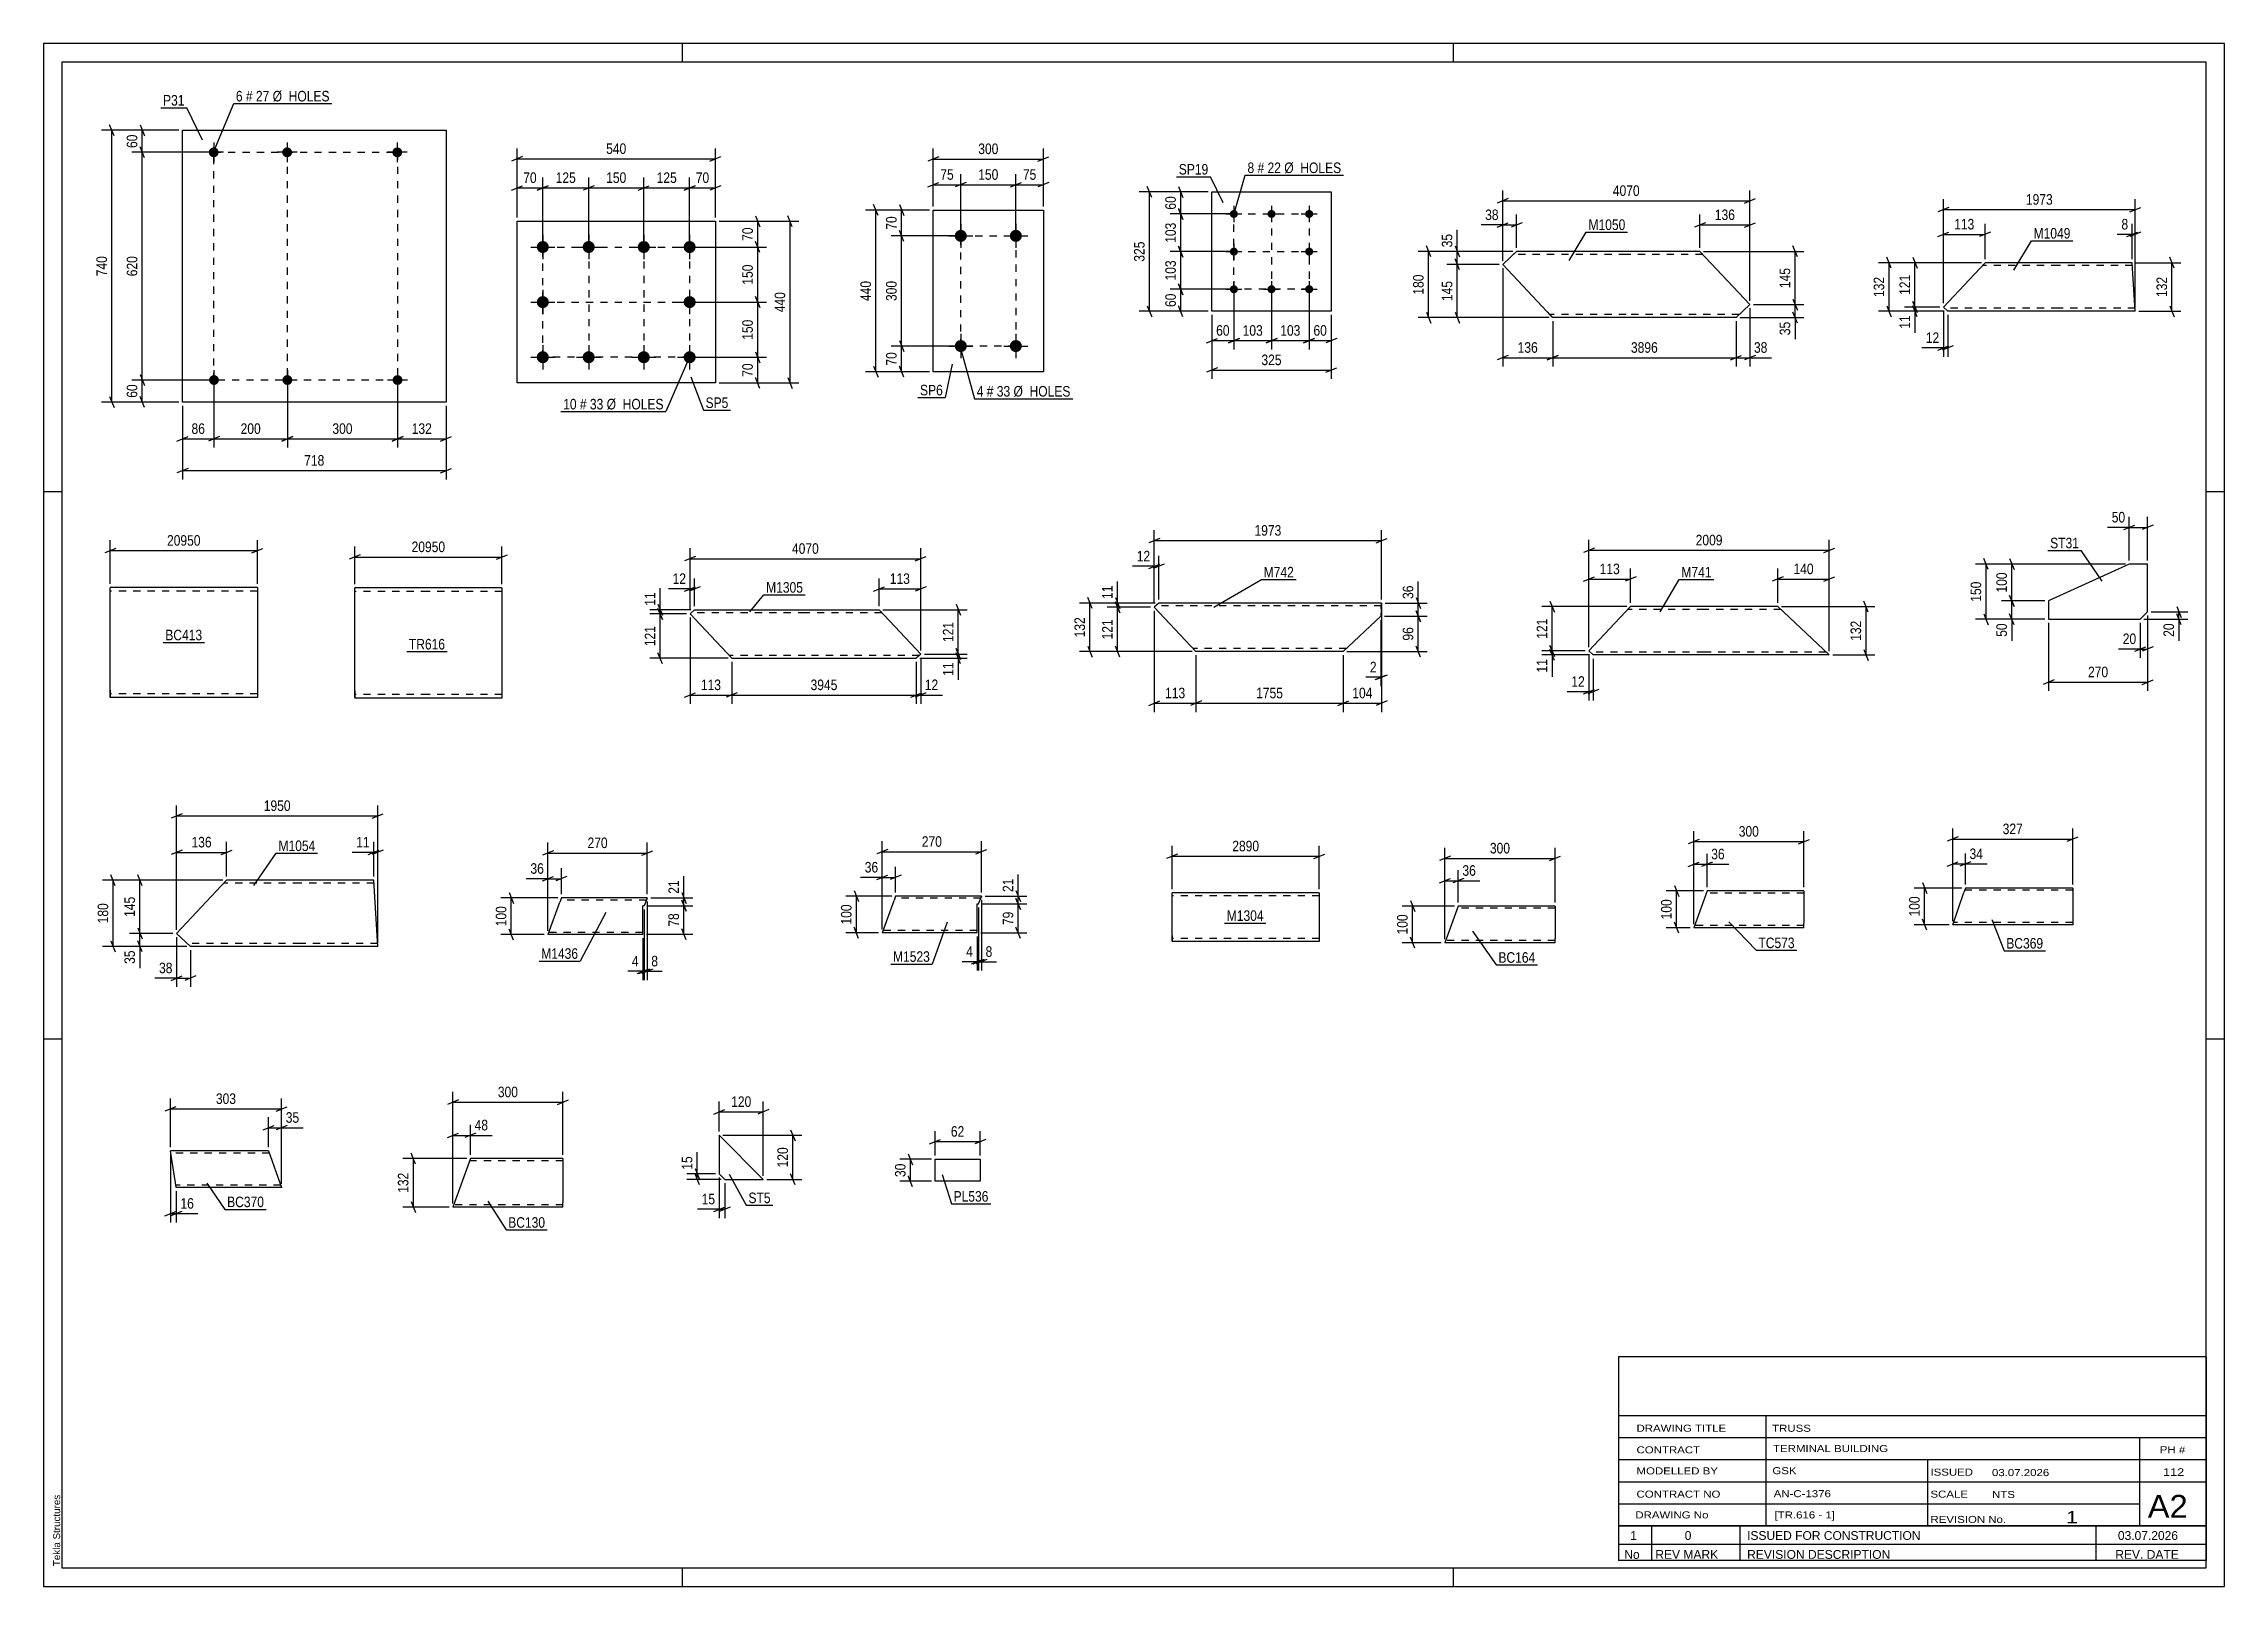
# Model space of a CAD drawing. Header units: millimetres. Extents: x 0 to 594, y 0 to 420.
import ezdxf

# ---------------------------------------------------------------- set-up
doc = ezdxf.new("R2010")
doc.units = ezdxf.units.MM
doc.linetypes.add('DXK_LINE_DOT2', pattern=[3.9198, 1.9599, -1.9599])
doc.styles.add('Arial', font='ARIAL.TTF', dxfattribs={"height": 0.2})
doc.styles.add('Arial Narrow', font='ARIALN.TTF', dxfattribs={"height": 0.2})

# ---------------------------------------------------------------- blocks, each defined once
blk = doc.blocks.new('Unknown-761545609-1163')
at = {"color": 5, "linetype": 'Continuous'}
for p, q in [((594, 420), (0, 420)), ((0, 420), (0, 0)), ((174, 415), (174, 420)), ((384, 415), (384, 420)), ((594, 0), (594, 420)), ((589, 415), (5, 415)), ((5, 415), (5, 5)), ((589, 5), (589, 415)), ((5, 298), (0, 298)), ((594, 298), (589, 298)), ((5, 149), (0, 149)), ((594, 149), (589, 149)), ((0, 0), (594, 0)), ((5, 5), (589, 5)), ((174, 0), (174, 5)), ((384, 0), (384, 5))]:
    blk.add_line(p, q, dxfattribs=at)
at = {"color": 174, "linetype": 'Continuous', "style": 'Arial'}
blk.add_text('Tekla Structures', height=1.9102, rotation=90, dxfattribs=at).set_placement((4.5, 5.5))
blk = doc.blocks.new('Unknown-761545609-18168')
at = {"color": 7, "linetype": 'Continuous'}
for p, q in [((429, 16.5), (589, 16.5)), ((589, 16.5), (429, 16.5)), ((429, 16.5), (429, 11.5)), ((438, 16.5), (438, 11.5)), ((462, 16.5), (462, 11.5)), ((559, 16.5), (559, 11.5)), ((589, 16.5), (589, 11.5)), ((429, 11.5), (589, 11.5)), ((429, 11.5), (429, 7)), ((429, 11.5), (589, 11.5)), ((589, 7), (429, 7)), ((438, 11.5), (438, 7)), ((462, 11.5), (462, 7)), ((559, 11.5), (559, 7)), ((589, 11.5), (589, 7))]:
    blk.add_line(p, q, dxfattribs=at)
at = {"color": 7, "linetype": 'Continuous', "style": 'Arial Narrow'}
for s, height, width, p in [('1', 2.39, 1.196471, (432.16, 12.65)), ('0', 2.39, 1.196471, (447, 12.65)), ('ISSUED FOR CONSTRUCTION', 2.3861, 1.196471, (464, 12.65)), ('03.07.2026', 2.386, 1.196471, (565, 12.65)), ('No', 2.386, 1.2, (430.54, 7.5)), ('REV MARK', 2.386, 1.2, (439, 7.5)), ('REVISION DESCRIPTION', 2.3861, 1.2, (464, 7.5)), ('REV. DATE', 2.386, 1.2, (564.28, 7.5))]:
    blk.add_text(s, height=height, dxfattribs=dict(at, width=width)).set_placement(p)
blk = doc.blocks.new('Unknown-761545609-18169')
at = {"color": 7, "linetype": 'Continuous'}
for p, q in [((429, 62.55), (429, 16.5)), ((429, 62.55), (589, 62.55)), ((589, 62.5), (589, 16.5)), ((429, 46.5), (589, 46.5)), ((469.14, 46.5), (469.14, 16.5)), ((429, 40.5), (589, 40.5)), ((571, 16.6), (571, 40.5)), ((429, 34.5), (589, 34.5)), ((513.14, 34.5), (513.14, 16.5)), ((429, 28.5), (589, 28.5)), ((429, 22.5), (571, 22.5)), ((429, 16.5), (589, 16.5))]:
    blk.add_line(p, q, dxfattribs=at)
at = {"color": 7, "style": 'Arial Narrow'}
for s, height, width, p in [('DRAWING TITLE', 1.9089, 1.425378, (433.88, 42.1)), ('TRUSS', 1.909, 1.425378, (470.81, 42.09)), ('CONTRACT', 1.909, 1.425378, (433.88, 36.21)), ('TERMINAL BUILDING', 1.9089, 1.425378, (471.06, 36.57)), ('MODELLED BY', 1.9089, 1.425378, (433.88, 30.48)), ('GSK', 1.909, 1.425378, (470.88, 30.54)), ('ISSUED', 1.909, 1.425378, (513.94, 30.14)), ('03.07.2026', 1.909, 1.425378, (530.69, 30.02)), ('CONTRACT NO', 1.9089, 1.425378, (433.88, 24.16)), ('AN-C-1376', 1.909, 1.425378, (471.23, 24.28)), ('SCALE', 1.909, 1.425378, (513.94, 24.15)), ('A2', 6.204, 1.25, (573.14, 18.7)), ('DRAWING No', 1.909, 1.425378, (433.56, 18.5)), ('[TR.616 - 1]', 1.9089, 1.425378, (471.46, 18.49)), ('REVISION No.', 1.9089, 1.425378, (513.94, 17.27)), ('1', 3.34, 1.5, (550.91, 17.18))]:
    blk.add_text(s, height=height, dxfattribs=dict(at, width=width)).set_placement(p)
at = {"color": 7, "linetype": 'Continuous', "style": 'Arial Narrow', "width": 1.43}
for s, height, p in [('PH #', 1.909, (576.4, 36.25)), ('112', 2.1, (577.3, 30.05)), ('NTS', 1.909, (530.7, 24.05))]:
    blk.add_text(s, height=height, dxfattribs=at).set_placement(p)
blk = doc.blocks.new('Part-761545609-13610 - 13579')
at = {"color": 2, "linetype": 'Continuous'}
for p, q in [((177.3, 265.86), (176.1, 264.73)), ((176.1, 264.73), (187.45, 252.66)), ((177.3, 265.86), (207.45, 265.86)), ((207.55, 265.86), (227.55, 265.86)), ((227.55, 265.86), (238.9, 253.8)), ((187.45, 252.66), (207.45, 252.66)), ((207.55, 252.66), (237.69, 252.66)), ((238.9, 253.8), (237.69, 252.66))]:
    blk.add_line(p, q, dxfattribs=at)
at = {"color": 7, "linetype": 'DXK_LINE_DOT2'}
for p, q in [((207.45, 265.06), (176.45, 265.06)), ((228.3, 265.06), (207.55, 265.06)), ((207.45, 253.46), (186.69, 253.46)), ((238.54, 253.46), (207.55, 253.46))]:
    blk.add_line(p, q, dxfattribs=at)
blk = doc.blocks.new('Part-761545609-17315 - 17310')
at = {"color": 2, "linetype": 'Continuous'}
for p, q in [((385.33, 185.22), (381.69, 175.22)), ((411.69, 185.22), (385.33, 185.22)), ((411.69, 185.22), (411.69, 185.13)), ((411.69, 185.13), (411.69, 184.02)), ((411.69, 184.02), (411.69, 176.42)), ((411.69, 175.22), (381.69, 175.22)), ((411.69, 175.22), (411.69, 176.42))]:
    blk.add_line(p, q, dxfattribs=at)
at = {"color": 7, "linetype": 'DXK_LINE_DOT2'}
for p, q in [((411.69, 184.62), (385.11, 184.62)), ((411.69, 184.87), (411.69, 184.02)), ((411.69, 175.82), (381.91, 175.82)), ((411.69, 175.31), (411.69, 175.57)), ((411.69, 175.22), (411.69, 175.31))]:
    blk.add_line(p, q, dxfattribs=at)
blk = doc.blocks.new('Part-761545609-17331 - 17330')
at = {"color": 2, "linetype": 'Continuous'}
for p, q in [((61.29, 118.58), (34.52, 118.58)), ((36.13, 108.67), (34.52, 118.58)), ((61.29, 118.58), (64.82, 108.58)), ((36.14, 108.58), (36.13, 108.67)), ((64.82, 108.58), (36.14, 108.58))]:
    blk.add_line(p, q, dxfattribs=at)
at = {"color": 7, "linetype": 'DXK_LINE_DOT2'}
for p, q in [((61.5, 117.98), (34.62, 117.98)), ((64.61, 109.18), (36.04, 109.18)), ((36.14, 108.58), (36.13, 108.67))]:
    blk.add_line(p, q, dxfattribs=at)
blk = doc.blocks.new('Part-761545609-13617 - 13616')
at = {"color": 2, "linetype": 'Continuous'}
for p, q in [((517.46, 348.3), (528.81, 360.36)), ((548.81, 360.36), (528.81, 360.36)), ((568.91, 360.36), (548.91, 360.36)), ((569.72, 347.16), (568.91, 360.36)), ((518.67, 347.16), (517.46, 348.3)), ((548.81, 347.16), (518.67, 347.16)), ((569.72, 347.16), (548.91, 347.16))]:
    blk.add_line(p, q, dxfattribs=at)
at = {"color": 7, "linetype": 'DXK_LINE_DOT2'}
for p, q in [((548.81, 359.56), (528.06, 359.56)), ((568.96, 359.56), (548.91, 359.56)), ((548.81, 347.96), (517.82, 347.96)), ((569.67, 347.96), (548.91, 347.96)), ((569.67, 347.96), (569.67, 348.02))]:
    blk.add_line(p, q, dxfattribs=at)
blk = doc.blocks.new('Part-761545609-17339 - 17338')
at = {"color": 2, "linetype": 'Continuous'}
for p, q in [((453.1, 189.32), (449.46, 179.32)), ((479.46, 189.32), (453.1, 189.32)), ((479.46, 189.32), (479.46, 189.23)), ((479.46, 189.23), (479.46, 188.12)), ((479.46, 188.12), (479.46, 180.52)), ((479.46, 179.32), (449.46, 179.32)), ((479.46, 179.32), (479.46, 180.52))]:
    blk.add_line(p, q, dxfattribs=at)
at = {"color": 7, "linetype": 'DXK_LINE_DOT2'}
for p, q in [((479.46, 188.72), (452.88, 188.72)), ((479.46, 188.97), (479.46, 188.12)), ((479.46, 179.92), (449.68, 179.92)), ((479.46, 179.41), (479.46, 179.67)), ((479.46, 179.32), (479.46, 179.41))]:
    blk.add_line(p, q, dxfattribs=at)
blk = doc.blocks.new('Part-761545609-17347 - 17346')
at = {"color": 2, "linetype": 'Continuous'}
for p, q in [((116.27, 116.47), (111.47, 103.27)), ((141.47, 116.47), (116.27, 116.47)), ((141.47, 116.47), (141.47, 116.38)), ((141.47, 116.38), (141.47, 115.27)), ((141.47, 115.27), (141.47, 104.47)), ((141.47, 103.27), (111.47, 103.27)), ((141.47, 103.27), (141.47, 104.47))]:
    blk.add_line(p, q, dxfattribs=at)
at = {"color": 7, "linetype": 'DXK_LINE_DOT2'}
for p, q in [((141.47, 115.87), (116.05, 115.87)), ((141.47, 116.12), (141.47, 115.27)), ((141.47, 103.87), (111.69, 103.87)), ((141.47, 103.36), (141.47, 103.62)), ((141.47, 103.27), (141.47, 103.36))]:
    blk.add_line(p, q, dxfattribs=at)
blk = doc.blocks.new('Part-761545609-13628 - 13627')
at = {"color": 2, "linetype": 'Continuous'}
for p, q in [((420.91, 254.69), (432.26, 266.76)), ((452.26, 266.76), (432.26, 266.76)), ((472.36, 266.76), (452.36, 266.76)), ((486.39, 253.56), (472.36, 266.76)), ((422.11, 253.56), (420.91, 254.69)), ((452.26, 253.56), (422.11, 253.56)), ((486.39, 253.56), (452.36, 253.56))]:
    blk.add_line(p, q, dxfattribs=at)
at = {"color": 7, "linetype": 'DXK_LINE_DOT2'}
for p, q in [((452.26, 265.96), (431.5, 265.96)), ((473.21, 265.96), (452.36, 265.96)), ((452.26, 254.36), (421.26, 254.36)), ((485.54, 254.36), (452.36, 254.36)), ((485.29, 254.59), (485.34, 254.54)), ((485.48, 254.42), (485.54, 254.36))]:
    blk.add_line(p, q, dxfattribs=at)
blk = doc.blocks.new('Part-761545609-17354 - 17353')
at = {"color": 2, "linetype": 'Continuous'}
for p, q in [((523.45, 190.11), (523.04, 188.91)), ((552.69, 190.11), (523.45, 190.11)), ((552.69, 190.11), (552.69, 190.02)), ((520.02, 180.11), (523.04, 188.91)), ((552.69, 190.02), (552.69, 180.11)), ((552.69, 180.11), (520.02, 180.11))]:
    blk.add_line(p, q, dxfattribs=at)
at = {"color": 7, "linetype": 'DXK_LINE_DOT2'}
for p, q in [((552.69, 189.51), (523.25, 189.51)), ((552.69, 189.46), (552.69, 189.51)), ((552.69, 189.37), (552.69, 189.46)), ((552.69, 189.33), (552.69, 189.37)), ((552.69, 180.71), (520.23, 180.71))]:
    blk.add_line(p, q, dxfattribs=at)
blk = doc.blocks.new('Part-761545609-13635 - 13634')
at = {"color": 2, "linetype": 'Continuous'}
for p, q in [((303.73, 267.7), (302.53, 266.57)), ((333.88, 267.7), (303.73, 267.7)), ((364.42, 267.7), (333.98, 267.7)), ((364.42, 267.7), (364.2, 264.11)), ((313.88, 254.5), (302.53, 266.57)), ((364.2, 264.11), (353.98, 254.5)), ((333.88, 254.5), (313.88, 254.5)), ((353.98, 254.5), (333.98, 254.5))]:
    blk.add_line(p, q, dxfattribs=at)
at = {"color": 7, "linetype": 'DXK_LINE_DOT2'}
for p, q in [((364.33, 266.1), (364.42, 267.7)), ((333.88, 266.9), (302.88, 266.9)), ((364.38, 266.9), (333.98, 266.9)), ((333.88, 255.3), (313.13, 255.3)), ((354.83, 255.3), (333.98, 255.3))]:
    blk.add_line(p, q, dxfattribs=at)
blk = doc.blocks.new('Part-761545609-13644 - 13643')
at = {"color": 2, "linetype": 'Continuous'}
for p, q in [((401.19, 363.42), (399.49, 361.82)), ((431.04, 363.42), (401.19, 363.42)), ((451.14, 363.42), (431.14, 363.42)), ((451.14, 363.42), (464.75, 348.95)), ((399.49, 361.82), (397.43, 359.88)), ((409.54, 347.02), (397.43, 359.88)), ((411.04, 345.42), (409.54, 347.02)), ((431.04, 345.42), (411.04, 345.42)), ((460.99, 345.42), (431.14, 345.42)), ((460.99, 345.42), (464.75, 348.95))]:
    blk.add_line(p, q, dxfattribs=at)
at = {"color": 7, "linetype": 'DXK_LINE_DOT2'}
for p, q in [((401.19, 363.42), (400.14, 362.43)), ((431.04, 362.62), (400.34, 362.62)), ((451.89, 362.62), (431.14, 362.62)), ((410.93, 345.54), (409.54, 347.02)), ((431.04, 346.22), (410.29, 346.22)), ((461.84, 346.22), (431.14, 346.22))]:
    blk.add_line(p, q, dxfattribs=at)
blk = doc.blocks.new('Part-761545609-13651 - 13650')
at = {"color": 2, "linetype": 'Continuous'}
for p, q in [((36.22, 177.77), (49.82, 192.24)), ((69.82, 192.24), (49.82, 192.24)), ((89.92, 192.24), (69.92, 192.24)), ((91.03, 174.24), (89.92, 192.24)), ((39.97, 174.24), (36.22, 177.77)), ((69.82, 174.24), (39.97, 174.24)), ((91.03, 174.24), (69.92, 174.24))]:
    blk.add_line(p, q, dxfattribs=at)
at = {"color": 7, "linetype": 'DXK_LINE_DOT2'}
for p, q in [((69.82, 191.44), (49.07, 191.44)), ((89.97, 191.44), (69.92, 191.44)), ((69.82, 175.04), (39.12, 175.04)), ((90.98, 175.04), (69.92, 175.04)), ((90.98, 175.04), (90.98, 175.1))]:
    blk.add_line(p, q, dxfattribs=at)
blk = doc.blocks.new('Part-761545609-13659 - 13658')
at = {"color": 2, "linetype": 'Continuous'}
for p, q in [((327.37, 188.77), (307.37, 188.77)), ((307.37, 177.17), (307.37, 188.77)), ((347.47, 188.77), (327.47, 188.77)), ((347.47, 188.77), (347.47, 175.57)), ((307.37, 177.17), (307.37, 175.57)), ((327.37, 175.57), (307.37, 175.57)), ((347.47, 175.57), (327.47, 175.57))]:
    blk.add_line(p, q, dxfattribs=at)
at = {"color": 7, "linetype": 'DXK_LINE_DOT2'}
for p, q in [((327.37, 187.97), (307.37, 187.97)), ((347.47, 187.97), (327.47, 187.97)), ((307.37, 175.69), (307.37, 177.17)), ((307.37, 176.37), (307.37, 176.43)), ((327.37, 176.37), (307.37, 176.37)), ((347.47, 176.37), (327.47, 176.37)), ((347.47, 176.37), (347.47, 176.43))]:
    blk.add_line(p, q, dxfattribs=at)
blk = doc.blocks.new('Part-761545609-13706 - 13705')
at = {"color": 2, "linetype": 'Continuous'}
for p, q in [((318.21, 347.13), (318.21, 379.63)), ((318.21, 379.63), (350.71, 379.63)), ((350.71, 379.63), (350.71, 347.13)), ((350.71, 347.13), (318.21, 347.13))]:
    blk.add_line(p, q, dxfattribs=at)
blk = doc.blocks.new('Bolt-761545609-13707 - 13705')
at = {"linetype": 'Continuous'}
for points in [[(324.21, 374.73, -1), (324.21, 372.53, -1)], [(334.46, 374.73, -1), (334.46, 372.53, -1)], [(344.71, 374.73, -1), (344.71, 372.53, -1)], [(324.21, 364.48, -1), (324.21, 362.28, -1)], [(344.71, 364.48, -1), (344.71, 362.28, -1)], [(324.21, 354.23, -1), (324.21, 352.03, -1)], [(334.46, 354.23, -1), (334.46, 352.03, -1)], [(344.71, 354.23, -1), (344.71, 352.03, -1)]]:
    blk.add_hatch(color=1, dxfattribs=at).paths.add_polyline_path(points)
at = {"color": 1, "linetype": 'Continuous'}
for p, q in [((324.21, 375.83), (324.21, 371.43)), ((334.46, 375.83), (334.46, 371.43)), ((344.71, 375.83), (344.71, 371.43)), ((322.01, 373.63), (326.41, 373.63)), ((332.26, 373.63), (336.66, 373.63)), ((342.51, 373.63), (346.91, 373.63)), ((322.01, 363.38), (326.41, 363.38)), ((324.21, 365.58), (324.21, 361.18)), ((342.51, 363.38), (346.91, 363.38)), ((344.71, 365.58), (344.71, 361.18)), ((322.01, 353.13), (326.41, 353.13)), ((324.21, 355.33), (324.21, 350.93)), ((332.26, 353.13), (336.66, 353.13)), ((334.46, 355.33), (334.46, 350.93)), ((342.51, 353.13), (346.91, 353.13)), ((344.71, 355.33), (344.71, 350.93))]:
    blk.add_line(p, q, dxfattribs=at)
blk = doc.blocks.new('Part-761545609-13752 - 13751')
at = {"color": 2, "linetype": 'Continuous'}
for p, q in [((38.13, 271.97), (18.13, 271.97)), ((18.13, 243.97), (18.13, 271.97)), ((58.23, 271.97), (38.23, 271.97)), ((58.23, 271.97), (58.23, 241.97)), ((18.13, 243.97), (18.13, 241.97)), ((38.13, 241.97), (18.13, 241.97)), ((58.23, 241.97), (38.23, 241.97))]:
    blk.add_line(p, q, dxfattribs=at)
at = {"color": 7, "linetype": 'DXK_LINE_DOT2'}
for p, q in [((38.13, 270.97), (18.13, 270.97)), ((58.23, 270.97), (38.23, 270.97)), ((18.13, 242.12), (18.13, 243.97)), ((18.13, 242.97), (18.13, 243.05)), ((38.13, 242.97), (18.13, 242.97)), ((58.23, 242.97), (38.23, 242.97)), ((58.23, 242.97), (58.23, 243.05))]:
    blk.add_line(p, q, dxfattribs=at)
blk = doc.blocks.new('Part-761545609-13762 - 13761')
at = {"color": 2, "linetype": 'Continuous'}
for p, q in [((242.32, 330.67), (242.32, 374.67)), ((242.32, 374.67), (272.32, 374.67)), ((272.32, 374.67), (272.32, 330.67)), ((272.32, 330.67), (242.32, 330.67))]:
    blk.add_line(p, q, dxfattribs=at)
blk = doc.blocks.new('Bolt-761545609-13763 - 13761')
at = {"linetype": 'Continuous'}
for points in [[(249.82, 369.32, -1), (249.82, 366.02, -1)], [(264.82, 369.32, -1), (264.82, 366.02, -1)], [(249.82, 339.32, -1), (249.82, 336.02, -1)], [(264.82, 339.32, -1), (264.82, 336.02, -1)]]:
    blk.add_hatch(color=1, dxfattribs=at).paths.add_polyline_path(points)
at = {"color": 1, "linetype": 'Continuous'}
for p, q in [((249.82, 370.97), (249.82, 364.37)), ((264.82, 370.97), (264.82, 364.37)), ((246.52, 367.67), (253.12, 367.67)), ((261.52, 367.67), (268.12, 367.67)), ((249.82, 340.97), (249.82, 334.37)), ((264.82, 340.97), (264.82, 334.37)), ((246.52, 337.67), (253.12, 337.67)), ((261.52, 337.67), (268.12, 337.67))]:
    blk.add_line(p, q, dxfattribs=at)
blk = doc.blocks.new('Part-761545609-13771 - 13770')
at = {"color": 2, "linetype": 'Continuous'}
for p, q in [((128.97, 327.63), (128.97, 371.63)), ((128.97, 371.63), (182.97, 371.63)), ((182.97, 371.63), (182.97, 327.63)), ((182.97, 327.63), (128.97, 327.63))]:
    blk.add_line(p, q, dxfattribs=at)
blk = doc.blocks.new('Bolt-761545609-13772 - 13770')
at = {"linetype": 'Continuous'}
for points in [[(135.97, 366.28, -1), (135.97, 362.98, -1)], [(148.47, 366.28, -1), (148.47, 362.98, -1)], [(163.47, 366.28, -1), (163.47, 362.98, -1)], [(175.97, 366.28, -1), (175.97, 362.98, -1)], [(135.97, 351.28, -1), (135.97, 347.98, -1)], [(175.97, 351.28, -1), (175.97, 347.98, -1)], [(135.97, 336.28, -1), (135.97, 332.98, -1)], [(148.47, 336.28, -1), (148.47, 332.98, -1)], [(163.47, 336.28, -1), (163.47, 332.98, -1)], [(175.97, 336.28, -1), (175.97, 332.98, -1)]]:
    blk.add_hatch(color=1, dxfattribs=at).paths.add_polyline_path(points)
at = {"color": 1, "linetype": 'Continuous'}
for p, q in [((132.67, 364.63), (139.27, 364.63)), ((135.97, 367.93), (135.97, 361.33)), ((145.17, 364.63), (151.77, 364.63)), ((148.47, 367.93), (148.47, 361.33)), ((160.17, 364.63), (166.77, 364.63)), ((163.47, 367.93), (163.47, 361.33)), ((172.67, 364.63), (179.27, 364.63)), ((175.97, 367.93), (175.97, 361.33)), ((135.97, 352.93), (135.97, 346.33)), ((175.97, 352.93), (175.97, 346.33)), ((132.67, 349.63), (139.27, 349.63)), ((172.67, 349.63), (179.27, 349.63)), ((132.67, 334.63), (139.27, 334.63)), ((135.97, 337.93), (135.97, 331.33)), ((145.17, 334.63), (151.77, 334.63)), ((148.47, 337.93), (148.47, 331.33)), ((160.17, 334.63), (166.77, 334.63)), ((163.47, 337.93), (163.47, 331.33)), ((172.67, 334.63), (179.27, 334.63)), ((175.97, 337.93), (175.97, 331.33))]:
    blk.add_line(p, q, dxfattribs=at)
blk = doc.blocks.new('Part-761545609-13780 - 13779')
at = {"color": 2, "linetype": 'Continuous'}
for p, q in [((184.02, 122.8), (184.02, 112.3)), ((184.02, 122.8), (196.02, 110.8)), ((184.02, 112.3), (185.52, 110.8)), ((185.52, 110.8), (196.02, 110.8))]:
    blk.add_line(p, q, dxfattribs=at)
blk = doc.blocks.new('Part-761545609-13818 - 13817')
at = {"color": 2, "linetype": 'Continuous'}
for p, q in [((37.83, 322.41), (37.83, 396.41)), ((37.83, 396.41), (109.62, 396.41)), ((109.62, 396.41), (109.62, 322.41)), ((109.62, 322.41), (37.83, 322.41))]:
    blk.add_line(p, q, dxfattribs=at)
blk = doc.blocks.new('Bolt-761545609-13819 - 13817')
at = {"linetype": 'Continuous'}
for points in [[(46.33, 389.06, -1), (46.33, 391.76, -1)], [(66.33, 389.06, -1), (66.33, 391.76, -1)], [(96.33, 389.06, -1), (96.33, 391.76, -1)]]:
    blk.add_hatch(color=1, dxfattribs=at).paths.add_polyline_path(points)
at = {"color": 1, "linetype": 'Continuous'}
for p, q in [((46.33, 393.11), (46.33, 387.71)), ((66.33, 393.11), (66.33, 387.71)), ((96.33, 393.11), (96.33, 387.71)), ((49.03, 390.41), (43.63, 390.41)), ((69.03, 390.41), (63.63, 390.41)), ((99.03, 390.41), (93.63, 390.41))]:
    blk.add_line(p, q, dxfattribs=at)
blk = doc.blocks.new('Bolt-761545609-13820 - 13817')
at = {"linetype": 'Continuous'}
for points in [[(46.4, 327.06, -1), (46.4, 329.76, -1)], [(66.4, 327.06, -1), (66.4, 329.76, -1)], [(96.4, 327.06, -1), (96.4, 329.76, -1)]]:
    blk.add_hatch(color=1, dxfattribs=at).paths.add_polyline_path(points)
at = {"color": 1, "linetype": 'Continuous'}
for p, q in [((49.1, 328.41), (43.7, 328.41)), ((46.4, 331.11), (46.4, 325.71)), ((69.1, 328.41), (63.7, 328.41)), ((66.4, 331.11), (66.4, 325.71)), ((99.1, 328.41), (93.7, 328.41)), ((96.4, 331.11), (96.4, 325.71))]:
    blk.add_line(p, q, dxfattribs=at)
blk = doc.blocks.new('Part-761545609-13827 - 13826')
at = {"color": 2, "linetype": 'Continuous'}
for p, q in [((568.1, 278.3), (546.1, 268.3)), ((573.1, 278.3), (568.1, 278.3)), ((573.1, 265.3), (573.1, 278.3)), ((546.1, 268.3), (546.1, 263.3)), ((546.1, 263.3), (571.1, 263.3)), ((571.1, 263.3), (573.1, 265.3))]:
    blk.add_line(p, q, dxfattribs=at)
blk = doc.blocks.new('Part-761545609-13841 - 13840')
at = {"color": 2, "linetype": 'Continuous'}
for p, q in [((242.8, 110.27), (242.8, 116.27)), ((242.8, 116.27), (255.11, 116.27)), ((255.11, 116.27), (255.11, 110.27)), ((255.11, 110.27), (242.8, 110.27))]:
    blk.add_line(p, q, dxfattribs=at)
blk = doc.blocks.new('Part-761545609-13859 - 13858')
at = {"color": 2, "linetype": 'Continuous'}
for p, q in [((137.41, 177.53), (140.58, 186.24)), ((141.02, 187.44), (140.58, 186.24)), ((164.4, 187.44), (141.02, 187.44)), ((163.62, 185.31), (163.19, 185.31)), ((163.19, 178.64), (163.19, 185.31)), ((164.36, 187.35), (163.62, 185.31)), ((164.4, 187.44), (164.36, 187.35)), ((163.19, 177.44), (163.19, 178.64)), ((137.38, 177.44), (137.41, 177.53)), ((163.19, 177.44), (137.38, 177.44))]:
    blk.add_line(p, q, dxfattribs=at)
at = {"color": 7, "linetype": 'DXK_LINE_DOT2'}
for p, q in [((164.18, 186.84), (140.8, 186.84)), ((137.6, 178.04), (137.62, 178.08)), ((163.19, 178.04), (137.6, 178.04)), ((163.19, 177.44), (163.19, 177.53))]:
    blk.add_line(p, q, dxfattribs=at)
blk = doc.blocks.new('Part-761545609-13871 - 13870')
at = {"color": 2, "linetype": 'Continuous'}
for p, q in [((228.47, 178.01), (231.64, 186.72)), ((232.08, 187.92), (231.64, 186.72)), ((255.45, 187.92), (232.08, 187.92)), ((254.24, 177.92), (254.24, 185.79)), ((254.24, 185.79), (254.68, 185.79)), ((254.68, 185.79), (255.42, 187.83)), ((255.45, 187.92), (255.42, 187.83)), ((228.44, 177.92), (228.47, 178.01)), ((254.24, 177.92), (228.44, 177.92))]:
    blk.add_line(p, q, dxfattribs=at)
at = {"color": 7, "linetype": 'DXK_LINE_DOT2'}
for p, q in [((255.23, 187.32), (231.86, 187.32)), ((228.66, 178.52), (228.68, 178.57)), ((254.24, 178.52), (228.66, 178.52))]:
    blk.add_line(p, q, dxfattribs=at)
blk = doc.blocks.new('Part-761545609-13879 - 13878')
at = {"color": 2, "linetype": 'Continuous'}
for p, q in [((104.75, 271.84), (84.75, 271.84)), ((84.75, 243.84), (84.75, 271.84)), ((124.85, 271.84), (104.85, 271.84)), ((124.85, 271.84), (124.85, 241.84)), ((84.75, 243.84), (84.75, 241.84)), ((104.75, 241.84), (84.75, 241.84)), ((124.85, 241.84), (104.85, 241.84))]:
    blk.add_line(p, q, dxfattribs=at)
at = {"color": 7, "linetype": 'DXK_LINE_DOT2'}
for p, q in [((104.75, 270.84), (84.75, 270.84)), ((124.85, 270.84), (104.85, 270.84)), ((84.75, 241.99), (84.75, 243.84)), ((84.75, 242.84), (84.75, 242.92)), ((104.75, 242.84), (84.75, 242.84)), ((124.85, 242.84), (104.85, 242.84)), ((124.85, 242.84), (124.85, 242.92))]:
    blk.add_line(p, q, dxfattribs=at)
blk = doc.blocks.new('Rectangle-761545609-16415 - 13705')
at = {"color": 1, "linetype": 'DXK_LINE_DOT2'}
blk.add_lwpolyline([(324.21, 373.63), (344.71, 373.63), (344.71, 353.13), (324.21, 353.13), (324.21, 373.63)], close=True, dxfattribs=at)
blk = doc.blocks.new('Rectangle-761545609-16398 - 13761')
at = {"color": 1, "linetype": 'DXK_LINE_DOT2'}
blk.add_lwpolyline([(249.82, 367.67), (264.82, 367.67), (264.82, 337.67), (249.82, 337.67), (249.82, 367.67)], close=True, dxfattribs=at)
blk = doc.blocks.new('Rectangle-761545609-16355 - 13770')
at = {"color": 1, "linetype": 'DXK_LINE_DOT2'}
blk.add_lwpolyline([(135.97, 364.63), (175.97, 364.63), (175.97, 334.63), (135.97, 334.63), (135.97, 364.63)], close=True, dxfattribs=at)
blk = doc.blocks.new('Rectangle-761545609-16307 - 13817')
at = {"color": 1, "linetype": 'DXK_LINE_DOT2'}
blk.add_lwpolyline([(46.33, 390.41), (96.4, 390.41), (96.4, 328.41), (46.33, 328.41), (46.33, 390.41)], close=True, dxfattribs=at)
blk = doc.blocks.new('Line-761545609-16425 - 13705')
at = {"color": 1, "linetype": 'DXK_LINE_DOT2'}
blk.add_line((334.46, 373.63), (334.46, 353.13), dxfattribs=at)
blk = doc.blocks.new('Line-761545609-16365 - 13770')
at = {"color": 1, "linetype": 'DXK_LINE_DOT2'}
blk.add_line((148.47, 364.63), (148.47, 334.63), dxfattribs=at)
blk = doc.blocks.new('Line-761545609-16325 - 13817')
at = {"color": 1, "linetype": 'DXK_LINE_DOT2'}
blk.add_line((66.33, 390.41), (66.33, 328.41), dxfattribs=at)
blk = doc.blocks.new('Line-761545609-16432 - 13705')
at = {"color": 1, "linetype": 'DXK_LINE_DOT2'}
blk.add_line((324.21, 363.38), (345.21, 363.38), dxfattribs=at)
blk = doc.blocks.new('Line-761545609-16372 - 13770')
at = {"color": 1, "linetype": 'DXK_LINE_DOT2'}
blk.add_line((163.47, 364.63), (163.47, 334.63), dxfattribs=at)
blk = doc.blocks.new('Line-761545609-16379 - 13770')
at = {"color": 1, "linetype": 'DXK_LINE_DOT2'}
blk.add_line((135.97, 349.63), (175.97, 349.63), dxfattribs=at)
blk = doc.blocks.new('StraightDimension-761545609-16445 - 13579')
at = {"color": 7, "linetype": 'Continuous'}
for p, q in [((187.45, 251.66), (187.45, 240.26)), ((237.69, 251.66), (237.69, 240.26)), ((188.95, 243.26), (185.95, 242.06)), ((187.45, 242.66), (237.69, 242.66)), ((236.19, 242.06), (239.19, 243.26))]:
    blk.add_line(p, q, dxfattribs=at)
at = {"color": 0}
blk.add_wipeout([(216.83, 243.41), (216.83, 247.61), (208.31, 247.61), (208.31, 243.41)], dxfattribs=at)
at = {"color": 3, "style": 'Arial Narrow'}
blk.add_text('3945', height=2.863, dxfattribs=at).set_placement((208.91, 244.01))
blk = doc.blocks.new('StraightDimension-761545609-13926 - 13579')
at = {"color": 7, "linetype": 'Continuous'}
for p, q in [((177.6, 280.36), (174.6, 279.16)), ((176.1, 265.73), (176.1, 282.61)), ((176.1, 279.76), (238.9, 279.76)), ((237.4, 279.16), (240.4, 280.36)), ((238.9, 254.8), (238.9, 282.61))]:
    blk.add_line(p, q, dxfattribs=at)
at = {"color": 0}
blk.add_wipeout([(211.75, 280.51), (211.75, 284.71), (203.24, 284.71), (203.24, 280.51)], dxfattribs=at)
at = {"color": 3, "style": 'Arial Narrow'}
blk.add_text('4070', height=2.863, dxfattribs=at).set_placement((203.84, 281.11))
blk = doc.blocks.new('StraightDimension-761545609-13902 - 13579')
at = {"color": 7, "linetype": 'Continuous'}
for p, q in [((227.55, 266.86), (227.55, 274.41)), ((238.9, 254.8), (238.9, 274.41)), ((226.05, 270.96), (229.05, 272.16)), ((227.55, 271.56), (238.9, 271.56)), ((240.4, 272.16), (237.4, 270.96))]:
    blk.add_line(p, q, dxfattribs=at)
at = {"color": 0}
blk.add_wipeout([(236.56, 272.31), (236.56, 276.51), (229.88, 276.51), (229.88, 272.31)], dxfattribs=at)
at = {"color": 3, "style": 'Arial Narrow'}
blk.add_text('113', height=2.863, dxfattribs=at).set_placement((230.48, 272.91))
blk = doc.blocks.new('StraightDimension-761545609-16444 - 13579')
at = {"color": 7, "linetype": 'Continuous'}
for p, q in [((237.69, 251.66), (237.69, 240.26)), ((238.9, 252.8), (238.9, 240.26)), ((236.19, 242.06), (239.19, 243.26)), ((240.4, 243.26), (237.4, 242.06)), ((237.69, 242.66), (238.9, 242.66))]:
    blk.add_line(p, q, dxfattribs=at)
at = {"color": 0}
blk.add_wipeout([(244.28, 243.41), (244.28, 247.61), (239.42, 247.61), (239.42, 243.41)], dxfattribs=at)
at = {"color": 7, "linetype": 'Continuous'}
blk.add_line((238.9, 242.66), (244.8, 242.66), dxfattribs=at)
blk.add_line((238.9, 242.66), (244.8, 242.66), dxfattribs=at)
at = {"color": 3, "style": 'Arial Narrow'}
blk.add_text('12', height=2.863, dxfattribs=at).set_placement((240.02, 244.01))
blk = doc.blocks.new('StraightDimension-761545609-13906 - 13579')
at = {"color": 7, "linetype": 'Continuous'}
for p, q in [((176.1, 265.73), (176.1, 274.41)), ((177.3, 266.86), (177.3, 274.41)), ((174.6, 270.96), (177.6, 272.16)), ((178.8, 272.16), (175.8, 270.96)), ((176.1, 271.56), (177.3, 271.56))]:
    blk.add_line(p, q, dxfattribs=at)
at = {"color": 0}
blk.add_wipeout([(175.57, 272.31), (175.57, 276.51), (170.72, 276.51), (170.72, 272.31)], dxfattribs=at)
at = {"color": 7, "linetype": 'Continuous'}
blk.add_line((176.1, 271.56), (170.19, 271.56), dxfattribs=at)
blk.add_line((176.1, 271.56), (170.19, 271.56), dxfattribs=at)
at = {"color": 3, "style": 'Arial Narrow'}
blk.add_text('12', height=2.863, dxfattribs=at).set_placement((171.32, 272.91))
blk = doc.blocks.new('StraightDimension-761545609-16446 - 13579')
at = {"color": 7, "linetype": 'Continuous'}
for p, q in [((176.1, 263.73), (176.1, 240.26)), ((187.45, 251.66), (187.45, 240.26)), ((174.6, 242.06), (177.6, 243.26)), ((176.1, 242.66), (187.45, 242.66)), ((188.95, 243.26), (185.95, 242.06))]:
    blk.add_line(p, q, dxfattribs=at)
at = {"color": 0}
blk.add_wipeout([(185.11, 243.41), (185.11, 247.61), (178.43, 247.61), (178.43, 243.41)], dxfattribs=at)
at = {"color": 3, "style": 'Arial Narrow'}
blk.add_text('113', height=2.863, dxfattribs=at).set_placement((179.03, 244.01))
blk = doc.blocks.new('StraightDimension-761545609-16487 - 13579')
at = {"color": 7, "linetype": 'Continuous'}
for p, q in [((167.34, 267.36), (168.54, 264.36)), ((176.3, 265.86), (165.09, 265.86)), ((175.1, 264.73), (165.09, 264.73)), ((168.54, 263.23), (167.34, 266.23)), ((167.94, 264.73), (167.94, 265.86))]:
    blk.add_line(p, q, dxfattribs=at)
at = {"color": 0}
blk.add_wipeout([(167.19, 271.24), (162.99, 271.24), (162.99, 266.39), (167.19, 266.39)], dxfattribs=at)
at = {"color": 7, "linetype": 'Continuous'}
blk.add_line((167.94, 265.86), (167.94, 271.77), dxfattribs=at)
blk.add_line((167.94, 265.86), (167.94, 271.77), dxfattribs=at)
at = {"color": 3, "style": 'Arial Narrow'}
blk.add_text('11', height=2.863, rotation=90.00021, dxfattribs=at).set_placement((166.59, 266.99))
blk = doc.blocks.new('StraightDimension-761545609-16488 - 13579')
at = {"color": 7, "linetype": 'Continuous'}
for p, q in [((175.1, 264.73), (165.09, 264.73)), ((167.34, 266.23), (168.54, 263.23)), ((167.94, 252.66), (167.94, 264.73)), ((186.45, 252.66), (165.09, 252.66)), ((168.54, 251.16), (167.34, 254.16))]:
    blk.add_line(p, q, dxfattribs=at)
at = {"color": 0}
blk.add_wipeout([(167.19, 262.04), (162.99, 262.04), (162.99, 255.36), (167.19, 255.36)], dxfattribs=at)
at = {"color": 3, "style": 'Arial Narrow'}
blk.add_text('121', height=2.863, rotation=90.00021, dxfattribs=at).set_placement((166.59, 255.96))
blk = doc.blocks.new('StraightDimension-761545609-16570 - 13579')
at = {"color": 7, "linetype": 'Continuous'}
for p, q in [((248.55, 267.36), (249.75, 264.36)), ((228.55, 265.86), (251.55, 265.86)), ((249.15, 253.8), (249.15, 265.86)), ((239.9, 253.8), (251.55, 253.8)), ((249.75, 252.3), (248.55, 255.3))]:
    blk.add_line(p, q, dxfattribs=at)
at = {"color": 0}
blk.add_wipeout([(248.39, 263.17), (244.19, 263.17), (244.19, 256.49), (248.39, 256.49)], dxfattribs=at)
at = {"color": 3, "style": 'Arial Narrow'}
blk.add_text('121', height=2.863, rotation=90.00021, dxfattribs=at).set_placement((247.8, 257.09))
blk = doc.blocks.new('StraightDimension-761545609-16571 - 13579')
at = {"color": 7, "linetype": 'Continuous'}
for p, q in [((238.69, 252.66), (251.55, 252.66)), ((239.9, 253.8), (251.55, 253.8)), ((248.55, 255.3), (249.75, 252.3)), ((249.75, 251.16), (248.55, 254.16)), ((249.15, 252.66), (249.15, 253.8))]:
    blk.add_line(p, q, dxfattribs=at)
at = {"color": 0}
blk.add_wipeout([(248.39, 252.14), (244.19, 252.14), (244.19, 247.28), (248.39, 247.28)], dxfattribs=at)
at = {"color": 7, "linetype": 'Continuous'}
blk.add_line((249.15, 252.66), (249.15, 246.76), dxfattribs=at)
blk.add_line((249.15, 252.66), (249.15, 246.76), dxfattribs=at)
at = {"color": 3, "style": 'Arial Narrow'}
blk.add_text('11', height=2.863, rotation=90.00021, dxfattribs=at).set_placement((247.8, 247.88))
blk = doc.blocks.new('StraightDimension-761545609-17865 - 17310')
at = {"color": 7, "linetype": 'Continuous'}
for p, q in [((383.19, 198.79), (380.19, 197.59)), ((381.69, 176.22), (381.69, 201.04)), ((381.69, 198.19), (411.69, 198.19)), ((410.19, 197.59), (413.19, 198.79)), ((411.69, 186.22), (411.69, 201.04))]:
    blk.add_line(p, q, dxfattribs=at)
at = {"color": 0}
blk.add_wipeout([(400.03, 198.94), (400.03, 203.14), (393.35, 203.14), (393.35, 198.94)], dxfattribs=at)
at = {"color": 3, "style": 'Arial Narrow'}
blk.add_text('300', height=2.863, dxfattribs=at).set_placement((393.95, 199.54))
blk = doc.blocks.new('StraightDimension-761545609-17876 - 17310')
at = {"color": 7, "linetype": 'Continuous'}
for p, q in [((384.33, 185.22), (370.03, 185.22)), ((372.28, 186.72), (373.48, 183.72)), ((372.88, 175.22), (372.88, 185.22)), ((380.69, 175.22), (370.03, 175.22)), ((373.48, 173.72), (372.28, 176.72))]:
    blk.add_line(p, q, dxfattribs=at)
at = {"color": 0}
blk.add_wipeout([(372.13, 183.56), (367.93, 183.56), (367.93, 176.88), (372.13, 176.88)], dxfattribs=at)
at = {"color": 3, "style": 'Arial Narrow'}
blk.add_text('100', height=2.863, rotation=90.00021, dxfattribs=at).set_placement((371.53, 177.48))
blk = doc.blocks.new('StraightDimension-761545609-17852 - 17310')
at = {"color": 7, "linetype": 'Continuous'}
for p, q in [((380.19, 191.51), (383.19, 192.71)), ((381.69, 176.22), (381.69, 194.96)), ((381.69, 192.11), (385.33, 192.11)), ((386.83, 192.71), (383.83, 191.51)), ((385.33, 186.22), (385.33, 194.96))]:
    blk.add_line(p, q, dxfattribs=at)
at = {"color": 0}
blk.add_wipeout([(390.71, 192.86), (390.71, 197.06), (385.86, 197.06), (385.86, 192.86)], dxfattribs=at)
at = {"color": 7, "linetype": 'Continuous'}
blk.add_line((385.33, 192.11), (391.24, 192.11), dxfattribs=at)
blk.add_line((385.33, 192.11), (391.24, 192.11), dxfattribs=at)
at = {"color": 3, "style": 'Arial Narrow'}
blk.add_text('36', height=2.863, dxfattribs=at).set_placement((386.46, 193.46))
blk = doc.blocks.new('StraightDimension-761545609-18050 - 17330')
at = {"color": 7, "linetype": 'Continuous'}
for p, q in [((34.52, 119.58), (34.52, 132.84)), ((64.82, 109.58), (64.82, 132.84)), ((36.02, 130.59), (33.02, 129.39)), ((34.52, 129.99), (64.82, 129.99)), ((63.32, 129.39), (66.32, 130.59))]:
    blk.add_line(p, q, dxfattribs=at)
at = {"color": 0}
blk.add_wipeout([(53.02, 130.74), (53.02, 134.94), (46.33, 134.94), (46.33, 130.74)], dxfattribs=at)
at = {"color": 3, "style": 'Arial Narrow'}
blk.add_text('303', height=2.863, dxfattribs=at).set_placement((46.93, 131.34))
blk = doc.blocks.new('StraightDimension-761545609-18061 - 17330')
at = {"color": 7, "linetype": 'Continuous'}
for p, q in [((59.79, 124.27), (62.79, 125.47)), ((61.29, 119.58), (61.29, 127.72)), ((61.29, 124.87), (64.82, 124.87)), ((66.32, 125.47), (63.32, 124.27)), ((64.82, 109.58), (64.82, 127.72))]:
    blk.add_line(p, q, dxfattribs=at)
at = {"color": 0}
blk.add_wipeout([(70.2, 125.62), (70.2, 129.82), (65.35, 129.82), (65.35, 125.62)], dxfattribs=at)
at = {"color": 7, "linetype": 'Continuous'}
blk.add_line((64.82, 124.87), (70.73, 124.87), dxfattribs=at)
blk.add_line((64.82, 124.87), (70.73, 124.87), dxfattribs=at)
at = {"color": 3, "style": 'Arial Narrow'}
blk.add_text('35', height=2.863, dxfattribs=at).set_placement((65.95, 126.22))
blk = doc.blocks.new('StraightDimension-761545609-18086 - 17330')
at = {"color": 7, "linetype": 'Continuous'}
for p, q in [((34.52, 117.58), (34.52, 99.07)), ((36.14, 107.58), (36.14, 99.07)), ((33.02, 100.87), (36.02, 102.07)), ((34.52, 101.47), (36.14, 101.47)), ((37.64, 102.07), (34.64, 100.87))]:
    blk.add_line(p, q, dxfattribs=at)
at = {"color": 0}
blk.add_wipeout([(41.52, 102.22), (41.52, 106.42), (36.67, 106.42), (36.67, 102.22)], dxfattribs=at)
at = {"color": 7, "linetype": 'Continuous'}
blk.add_line((36.14, 101.47), (42.05, 101.47), dxfattribs=at)
blk.add_line((36.14, 101.47), (42.05, 101.47), dxfattribs=at)
at = {"color": 3, "style": 'Arial Narrow'}
blk.add_text('16', height=2.863, dxfattribs=at).set_placement((37.27, 102.82))
blk = doc.blocks.new('StraightDimension-761545609-16827 - 13616')
at = {"color": 7, "linetype": 'Continuous'}
for p, q in [((527.81, 360.36), (506.87, 360.36)), ((509.12, 361.86), (510.32, 358.86)), ((509.72, 348.3), (509.72, 360.36)), ((516.46, 348.3), (506.87, 348.3)), ((510.32, 346.8), (509.12, 349.8))]:
    blk.add_line(p, q, dxfattribs=at)
at = {"color": 0}
blk.add_wipeout([(508.97, 357.67), (504.77, 357.67), (504.77, 350.99), (508.97, 350.99)], dxfattribs=at)
at = {"color": 3, "style": 'Arial Narrow'}
blk.add_text('121', height=2.863, rotation=90.00021, dxfattribs=at).set_placement((508.37, 351.59))
blk = doc.blocks.new('StraightDimension-761545609-13938 - 13616')
at = {"color": 7, "linetype": 'Continuous'}
for p, q in [((517.46, 347.3), (517.46, 334.76)), ((518.67, 346.16), (518.67, 334.76)), ((515.96, 336.56), (518.96, 337.76)), ((520.17, 337.76), (517.17, 336.56)), ((517.46, 337.16), (518.67, 337.16))]:
    blk.add_line(p, q, dxfattribs=at)
at = {"color": 0}
blk.add_wipeout([(516.94, 337.91), (516.94, 342.11), (512.08, 342.11), (512.08, 337.91)], dxfattribs=at)
at = {"color": 7, "linetype": 'Continuous'}
blk.add_line((517.46, 337.16), (511.56, 337.16), dxfattribs=at)
blk.add_line((517.46, 337.16), (511.56, 337.16), dxfattribs=at)
at = {"color": 3, "style": 'Arial Narrow'}
blk.add_text('12', height=2.863, dxfattribs=at).set_placement((512.68, 338.51))
blk = doc.blocks.new('StraightDimension-761545609-13930 - 13616')
at = {"color": 7, "linetype": 'Continuous'}
for p, q in [((567.41, 367.46), (570.41, 368.66)), ((571.22, 368.66), (568.22, 367.46)), ((568.91, 361.36), (568.91, 370.91)), ((569.72, 348.16), (569.72, 370.91)), ((568.91, 368.06), (569.72, 368.06))]:
    blk.add_line(p, q, dxfattribs=at)
at = {"color": 0}
blk.add_wipeout([(568.39, 368.81), (568.39, 373.01), (565.36, 373.01), (565.36, 368.81)], dxfattribs=at)
at = {"color": 7, "linetype": 'Continuous'}
blk.add_line((568.91, 368.06), (564.83, 368.06), dxfattribs=at)
blk.add_line((568.91, 368.06), (564.83, 368.06), dxfattribs=at)
at = {"color": 3, "style": 'Arial Narrow'}
blk.add_text('8', height=2.86, dxfattribs=at).set_placement((565.96, 369.41))
blk = doc.blocks.new('StraightDimension-761545609-13950 - 13616')
at = {"color": 7, "linetype": 'Continuous'}
for p, q in [((569.91, 360.36), (582.12, 360.36)), ((580.32, 358.86), (579.12, 361.86)), ((579.72, 347.16), (579.72, 360.36)), ((570.72, 347.16), (582.12, 347.16)), ((579.12, 348.66), (580.32, 345.66))]:
    blk.add_line(p, q, dxfattribs=at)
at = {"color": 0}
blk.add_wipeout([(578.97, 357.11), (574.77, 357.11), (574.77, 350.42), (578.97, 350.42)], dxfattribs=at)
at = {"color": 3, "style": 'Arial Narrow'}
blk.add_text('132', height=2.863, rotation=90.00021, dxfattribs=at).set_placement((578.37, 351.02))
blk = doc.blocks.new('StraightDimension-761545609-13934 - 13616')
at = {"color": 7, "linetype": 'Continuous'}
for p, q in [((515.96, 367.46), (518.96, 368.66)), ((517.46, 349.3), (517.46, 370.91)), ((530.31, 368.66), (527.31, 367.46)), ((528.81, 361.36), (528.81, 370.91)), ((517.46, 368.06), (528.81, 368.06))]:
    blk.add_line(p, q, dxfattribs=at)
at = {"color": 0}
blk.add_wipeout([(526.48, 368.81), (526.48, 373.01), (519.8, 373.01), (519.8, 368.81)], dxfattribs=at)
at = {"color": 3, "style": 'Arial Narrow'}
blk.add_text('113', height=2.863, dxfattribs=at).set_placement((520.4, 369.41))
blk = doc.blocks.new('StraightDimension-761545609-13956 - 13616')
at = {"color": 7, "linetype": 'Continuous'}
for p, q in [((518.96, 375.41), (515.96, 374.21)), ((517.46, 349.3), (517.46, 377.66)), ((517.46, 374.81), (569.72, 374.81)), ((568.22, 374.21), (571.22, 375.41)), ((569.72, 348.16), (569.72, 377.66))]:
    blk.add_line(p, q, dxfattribs=at)
at = {"color": 0}
blk.add_wipeout([(547.85, 375.56), (547.85, 379.76), (539.34, 379.76), (539.34, 375.56)], dxfattribs=at)
at = {"color": 3, "style": 'Arial Narrow'}
blk.add_text('1973', height=2.863, dxfattribs=at).set_placement((539.94, 376.16))
blk = doc.blocks.new('StraightDimension-761545609-16828 - 13616')
at = {"color": 7, "linetype": 'Continuous'}
for p, q in [((516.46, 348.3), (506.87, 348.3)), ((517.67, 347.16), (506.87, 347.16)), ((509.12, 349.8), (510.32, 346.8)), ((510.32, 345.66), (509.12, 348.66)), ((509.72, 347.16), (509.72, 348.3))]:
    blk.add_line(p, q, dxfattribs=at)
at = {"color": 0}
blk.add_wipeout([(508.97, 346.64), (504.77, 346.64), (504.77, 341.78), (508.97, 341.78)], dxfattribs=at)
at = {"color": 7, "linetype": 'Continuous'}
blk.add_line((509.72, 347.16), (509.72, 341.26), dxfattribs=at)
blk.add_line((509.72, 347.16), (509.72, 341.26), dxfattribs=at)
at = {"color": 3, "style": 'Arial Narrow'}
blk.add_text('11', height=2.863, rotation=90.00021, dxfattribs=at).set_placement((508.37, 342.38))
blk = doc.blocks.new('StraightDimension-761545609-16918 - 13616')
at = {"color": 7, "linetype": 'Continuous'}
for p, q in [((527.81, 360.36), (499.83, 360.36)), ((503.28, 358.86), (502.08, 361.86)), ((502.68, 347.16), (502.68, 360.36)), ((517.67, 347.16), (499.83, 347.16)), ((502.08, 348.66), (503.28, 345.66))]:
    blk.add_line(p, q, dxfattribs=at)
at = {"color": 0}
blk.add_wipeout([(501.93, 357.11), (497.73, 357.11), (497.73, 350.42), (501.93, 350.42)], dxfattribs=at)
at = {"color": 3, "style": 'Arial Narrow'}
blk.add_text('132', height=2.863, rotation=90.00021, dxfattribs=at).set_placement((501.33, 351.02))
blk = doc.blocks.new('StraightDimension-761545609-17967 - 17338')
at = {"color": 7, "linetype": 'Continuous'}
for p, q in [((450.96, 203.37), (447.96, 202.17)), ((449.46, 180.32), (449.46, 205.62)), ((449.46, 202.77), (479.46, 202.77)), ((477.96, 202.17), (480.96, 203.37)), ((479.46, 190.32), (479.46, 205.62))]:
    blk.add_line(p, q, dxfattribs=at)
at = {"color": 0}
blk.add_wipeout([(467.8, 203.52), (467.8, 207.72), (461.12, 207.72), (461.12, 203.52)], dxfattribs=at)
at = {"color": 3, "style": 'Arial Narrow'}
blk.add_text('300', height=2.863, dxfattribs=at).set_placement((461.72, 204.12))
blk = doc.blocks.new('StraightDimension-761545609-17984 - 17338')
at = {"color": 7, "linetype": 'Continuous'}
for p, q in [((444.18, 190.82), (445.38, 187.82)), ((452.1, 189.32), (441.93, 189.32)), ((444.78, 179.32), (444.78, 189.32)), ((448.46, 179.32), (441.93, 179.32)), ((445.38, 177.82), (444.18, 180.82))]:
    blk.add_line(p, q, dxfattribs=at)
at = {"color": 0}
blk.add_wipeout([(444.03, 187.66), (439.83, 187.66), (439.83, 180.98), (444.03, 180.98)], dxfattribs=at)
at = {"color": 3, "style": 'Arial Narrow'}
blk.add_text('100', height=2.863, rotation=90.00021, dxfattribs=at).set_placement((443.43, 181.58))
blk = doc.blocks.new('StraightDimension-761545609-17942 - 17338')
at = {"color": 7, "linetype": 'Continuous'}
for p, q in [((447.96, 195.99), (450.96, 197.19)), ((449.46, 180.32), (449.46, 199.44)), ((449.46, 196.59), (453.1, 196.59)), ((454.6, 197.19), (451.6, 195.99)), ((453.1, 190.32), (453.1, 199.44))]:
    blk.add_line(p, q, dxfattribs=at)
at = {"color": 0}
blk.add_wipeout([(458.48, 197.34), (458.48, 201.54), (453.62, 201.54), (453.62, 197.34)], dxfattribs=at)
at = {"color": 7, "linetype": 'Continuous'}
blk.add_line((453.1, 196.59), (459, 196.59), dxfattribs=at)
blk.add_line((453.1, 196.59), (459, 196.59), dxfattribs=at)
at = {"color": 3, "style": 'Arial Narrow'}
blk.add_text('36', height=2.863, dxfattribs=at).set_placement((454.22, 197.94))
blk = doc.blocks.new('StraightDimension-761545609-18136 - 17346')
at = {"color": 7, "linetype": 'Continuous'}
for p, q in [((115.27, 116.47), (97.86, 116.47)), ((101.31, 114.97), (100.11, 117.97)), ((100.71, 103.27), (100.71, 116.47)), ((110.47, 103.27), (97.86, 103.27)), ((100.11, 104.77), (101.31, 101.77))]:
    blk.add_line(p, q, dxfattribs=at)
at = {"color": 0}
blk.add_wipeout([(99.96, 113.21), (95.76, 113.21), (95.76, 106.53), (99.96, 106.53)], dxfattribs=at)
at = {"color": 3, "style": 'Arial Narrow'}
blk.add_text('132', height=2.863, rotation=90.00021, dxfattribs=at).set_placement((99.36, 107.13))
blk = doc.blocks.new('StraightDimension-761545609-18125 - 17346')
at = {"color": 7, "linetype": 'Continuous'}
for p, q in [((112.97, 132.42), (109.97, 131.22)), ((111.47, 104.27), (111.47, 134.67)), ((111.47, 131.82), (141.47, 131.82)), ((139.97, 131.22), (142.97, 132.42)), ((141.47, 117.47), (141.47, 134.67))]:
    blk.add_line(p, q, dxfattribs=at)
at = {"color": 0}
blk.add_wipeout([(129.81, 132.57), (129.81, 136.77), (123.13, 136.77), (123.13, 132.57)], dxfattribs=at)
at = {"color": 3, "style": 'Arial Narrow'}
blk.add_text('300', height=2.863, dxfattribs=at).set_placement((123.73, 133.17))
blk = doc.blocks.new('StraightDimension-761545609-18107 - 17346')
at = {"color": 7, "linetype": 'Continuous'}
for p, q in [((111.47, 104.27), (111.47, 125.64)), ((116.27, 117.47), (116.27, 125.64)), ((109.97, 122.19), (112.97, 123.39)), ((111.47, 122.79), (116.27, 122.79)), ((117.77, 123.39), (114.77, 122.19))]:
    blk.add_line(p, q, dxfattribs=at)
at = {"color": 0}
blk.add_wipeout([(121.65, 123.54), (121.65, 127.74), (116.8, 127.74), (116.8, 123.54)], dxfattribs=at)
at = {"color": 7, "linetype": 'Continuous'}
blk.add_line((116.27, 122.79), (122.18, 122.79), dxfattribs=at)
blk.add_line((116.27, 122.79), (122.18, 122.79), dxfattribs=at)
at = {"color": 3, "style": 'Arial Narrow'}
blk.add_text('48', height=2.863, dxfattribs=at).set_placement((117.4, 124.14))
blk = doc.blocks.new('StraightDimension-761545609-13968 - 13627')
at = {"color": 7, "linetype": 'Continuous'}
for p, q in [((420.91, 253.69), (420.91, 241.16)), ((422.11, 252.56), (422.11, 241.16)), ((419.41, 242.96), (422.41, 244.16)), ((423.61, 244.16), (420.61, 242.96)), ((420.91, 243.56), (422.11, 243.56))]:
    blk.add_line(p, q, dxfattribs=at)
at = {"color": 0}
blk.add_wipeout([(420.38, 244.31), (420.38, 248.51), (415.53, 248.51), (415.53, 244.31)], dxfattribs=at)
at = {"color": 7, "linetype": 'Continuous'}
blk.add_line((420.91, 243.56), (415, 243.56), dxfattribs=at)
blk.add_line((420.91, 243.56), (415, 243.56), dxfattribs=at)
at = {"color": 3, "style": 'Arial Narrow'}
blk.add_text('12', height=2.863, dxfattribs=at).set_placement((416.13, 244.91))
blk = doc.blocks.new('StraightDimension-761545609-13960 - 13627')
at = {"color": 7, "linetype": 'Continuous'}
for p, q in [((473.86, 274.82), (470.86, 273.62)), ((472.36, 267.76), (472.36, 277.07)), ((472.36, 274.22), (486.39, 274.22)), ((484.89, 273.62), (487.89, 274.82)), ((486.39, 254.56), (486.39, 277.07))]:
    blk.add_line(p, q, dxfattribs=at)
at = {"color": 0}
blk.add_wipeout([(482.72, 274.97), (482.72, 279.17), (476.03, 279.17), (476.03, 274.97)], dxfattribs=at)
at = {"color": 3, "style": 'Arial Narrow'}
blk.add_text('140', height=2.863, dxfattribs=at).set_placement((476.63, 275.57))
blk = doc.blocks.new('StraightDimension-761545609-13980 - 13627')
at = {"color": 7, "linetype": 'Continuous'}
for p, q in [((496.99, 265.26), (495.79, 268.26)), ((473.36, 266.76), (498.79, 266.76)), ((496.39, 253.56), (496.39, 266.76)), ((487.39, 253.56), (498.79, 253.56)), ((495.79, 255.06), (496.99, 252.06))]:
    blk.add_line(p, q, dxfattribs=at)
at = {"color": 0}
blk.add_wipeout([(495.64, 263.5), (491.44, 263.5), (491.44, 256.81), (495.64, 256.81)], dxfattribs=at)
at = {"color": 3, "style": 'Arial Narrow'}
blk.add_text('132', height=2.863, rotation=90.00021, dxfattribs=at).set_placement((495.04, 257.41))
blk = doc.blocks.new('StraightDimension-761545609-13964 - 13627')
at = {"color": 7, "linetype": 'Continuous'}
for p, q in [((419.41, 273.62), (422.41, 274.82)), ((420.91, 255.69), (420.91, 277.07)), ((420.91, 274.22), (432.26, 274.22)), ((433.76, 274.82), (430.76, 273.62)), ((432.26, 267.76), (432.26, 277.07))]:
    blk.add_line(p, q, dxfattribs=at)
at = {"color": 0}
blk.add_wipeout([(429.92, 274.97), (429.92, 279.17), (423.24, 279.17), (423.24, 274.97)], dxfattribs=at)
at = {"color": 3, "style": 'Arial Narrow'}
blk.add_text('113', height=2.863, dxfattribs=at).set_placement((423.84, 275.57))
blk = doc.blocks.new('StraightDimension-761545609-13986 - 13627')
at = {"color": 7, "linetype": 'Continuous'}
for p, q in [((422.41, 282.66), (419.41, 281.46)), ((420.91, 255.69), (420.91, 284.91)), ((420.91, 282.06), (486.39, 282.06)), ((484.89, 281.46), (487.89, 282.66)), ((486.39, 254.56), (486.39, 284.91))]:
    blk.add_line(p, q, dxfattribs=at)
at = {"color": 0}
blk.add_wipeout([(457.91, 282.81), (457.91, 287.01), (449.39, 287.01), (449.39, 282.81)], dxfattribs=at)
at = {"color": 3, "style": 'Arial Narrow'}
blk.add_text('2009', height=2.863, dxfattribs=at).set_placement((449.99, 283.41))
blk = doc.blocks.new('StraightDimension-761545609-17133 - 13627')
at = {"color": 7, "linetype": 'Continuous'}
for p, q in [((410.31, 268.26), (411.51, 265.26)), ((431.26, 266.76), (408.06, 266.76)), ((410.91, 254.69), (410.91, 266.76)), ((411.51, 253.19), (410.31, 256.19)), ((419.91, 254.69), (408.06, 254.69))]:
    blk.add_line(p, q, dxfattribs=at)
at = {"color": 0}
blk.add_wipeout([(410.16, 264.06), (405.96, 264.06), (405.96, 257.38), (410.16, 257.38)], dxfattribs=at)
at = {"color": 3, "style": 'Arial Narrow'}
blk.add_text('121', height=2.863, rotation=90.00021, dxfattribs=at).set_placement((409.56, 257.98))
blk = doc.blocks.new('StraightDimension-761545609-17134 - 13627')
at = {"color": 7, "linetype": 'Continuous'}
for p, q in [((410.31, 256.19), (411.51, 253.19)), ((419.91, 254.69), (408.06, 254.69)), ((421.11, 253.56), (408.06, 253.56)), ((411.51, 252.06), (410.31, 255.06)), ((410.91, 253.56), (410.91, 254.69))]:
    blk.add_line(p, q, dxfattribs=at)
at = {"color": 0}
blk.add_wipeout([(410.16, 253.03), (405.96, 253.03), (405.96, 248.18), (410.16, 248.18)], dxfattribs=at)
at = {"color": 7, "linetype": 'Continuous'}
blk.add_line((410.91, 253.56), (410.91, 247.65), dxfattribs=at)
blk.add_line((410.91, 253.56), (410.91, 247.65), dxfattribs=at)
at = {"color": 3, "style": 'Arial Narrow'}
blk.add_text('11', height=2.863, rotation=90.00021, dxfattribs=at).set_placement((409.56, 248.78))
blk = doc.blocks.new('StraightDimension-761545609-18009 - 17353')
at = {"color": 7, "linetype": 'Continuous'}
for p, q in [((518.52, 196.06), (521.52, 197.26)), ((520.02, 181.11), (520.02, 199.51)), ((520.02, 196.66), (523.45, 196.66)), ((524.95, 197.26), (521.95, 196.06)), ((523.45, 191.11), (523.45, 199.51))]:
    blk.add_line(p, q, dxfattribs=at)
at = {"color": 0}
blk.add_wipeout([(528.83, 197.41), (528.83, 201.61), (523.98, 201.61), (523.98, 197.41)], dxfattribs=at)
at = {"color": 7, "linetype": 'Continuous'}
blk.add_line((523.45, 196.66), (529.36, 196.66), dxfattribs=at)
blk.add_line((523.45, 196.66), (529.36, 196.66), dxfattribs=at)
at = {"color": 3, "style": 'Arial Narrow'}
blk.add_text('34', height=2.863, dxfattribs=at).set_placement((524.58, 198.01))
blk = doc.blocks.new('StraightDimension-761545609-18022 - 17353')
at = {"color": 7, "linetype": 'Continuous'}
for p, q in [((521.52, 204.04), (518.52, 202.84)), ((520.02, 181.11), (520.02, 206.29)), ((520.02, 203.44), (552.69, 203.44)), ((551.19, 202.84), (554.19, 204.04)), ((552.69, 191.11), (552.69, 206.29))]:
    blk.add_line(p, q, dxfattribs=at)
at = {"color": 0}
blk.add_wipeout([(539.7, 204.19), (539.7, 208.39), (533.01, 208.39), (533.01, 204.19)], dxfattribs=at)
at = {"color": 3, "style": 'Arial Narrow'}
blk.add_text('327', height=2.863, dxfattribs=at).set_placement((533.61, 204.79))
blk = doc.blocks.new('StraightDimension-761545609-18036 - 17353')
at = {"color": 7, "linetype": 'Continuous'}
for p, q in [((522.45, 190.11), (509.5, 190.11)), ((511.75, 191.61), (512.95, 188.61)), ((512.35, 180.11), (512.35, 190.11)), ((519.02, 180.11), (509.5, 180.11)), ((512.95, 178.61), (511.75, 181.61))]:
    blk.add_line(p, q, dxfattribs=at)
at = {"color": 0}
blk.add_wipeout([(511.6, 188.45), (507.4, 188.45), (507.4, 181.77), (511.6, 181.77)], dxfattribs=at)
at = {"color": 3, "style": 'Arial Narrow'}
blk.add_text('100', height=2.863, rotation=90.00021, dxfattribs=at).set_placement((511, 182.37))
blk = doc.blocks.new('StraightDimension-761545609-14014 - 13634')
at = {"color": 7, "linetype": 'Continuous'}
for p, q in [((365.42, 267.7), (376.82, 267.7)), ((373.82, 269.2), (375.02, 266.2)), ((374.42, 264.11), (374.42, 267.7)), ((365.2, 264.11), (376.82, 264.11)), ((375.02, 262.61), (373.82, 265.61))]:
    blk.add_line(p, q, dxfattribs=at)
at = {"color": 0}
blk.add_wipeout([(373.67, 273.08), (369.47, 273.08), (369.47, 268.22), (373.67, 268.22)], dxfattribs=at)
at = {"color": 7, "linetype": 'Continuous'}
blk.add_line((374.42, 267.7), (374.42, 273.6), dxfattribs=at)
blk.add_line((374.42, 267.7), (374.42, 273.6), dxfattribs=at)
at = {"color": 3, "style": 'Arial Narrow'}
blk.add_text('36', height=2.863, rotation=90.00021, dxfattribs=at).set_placement((373.07, 268.82))
blk = doc.blocks.new('StraightDimension-761545609-16946 - 13634')
at = {"color": 7, "linetype": 'Continuous'}
for p, q in [((364.42, 266.7), (364.42, 238.04)), ((353.98, 253.5), (353.98, 238.04)), ((352.48, 239.84), (355.48, 241.04)), ((353.98, 240.44), (364.42, 240.44)), ((365.92, 241.04), (362.92, 239.84))]:
    blk.add_line(p, q, dxfattribs=at)
at = {"color": 0}
blk.add_wipeout([(362.54, 241.19), (362.54, 245.39), (355.86, 245.39), (355.86, 241.19)], dxfattribs=at)
at = {"color": 3, "style": 'Arial Narrow'}
blk.add_text('104', height=2.863, dxfattribs=at).set_placement((356.46, 241.79))
blk = doc.blocks.new('StraightDimension-761545609-14022 - 13634')
at = {"color": 7, "linetype": 'Continuous'}
for p, q in [((304.03, 285.3), (301.03, 284.1)), ((302.53, 267.57), (302.53, 287.55)), ((362.92, 284.1), (365.92, 285.3)), ((364.42, 268.7), (364.42, 287.55)), ((302.53, 284.7), (364.42, 284.7))]:
    blk.add_line(p, q, dxfattribs=at)
at = {"color": 0}
blk.add_wipeout([(337.73, 285.45), (337.73, 289.65), (329.22, 289.65), (329.22, 285.45)], dxfattribs=at)
at = {"color": 3, "style": 'Arial Narrow'}
blk.add_text('1973', height=2.863, dxfattribs=at).set_placement((329.82, 286.05))
blk = doc.blocks.new('StraightDimension-761545609-13998 - 13634')
at = {"color": 7, "linetype": 'Continuous'}
for p, q in [((364.2, 263.11), (364.2, 245.09)), ((364.42, 266.7), (364.42, 245.09)), ((362.7, 246.89), (365.7, 248.09)), ((365.92, 248.09), (362.92, 246.89)), ((364.2, 247.49), (364.42, 247.49))]:
    blk.add_line(p, q, dxfattribs=at)
at = {"color": 0}
blk.add_wipeout([(363.68, 248.24), (363.68, 252.44), (360.65, 252.44), (360.65, 248.24)], dxfattribs=at)
at = {"color": 7, "linetype": 'Continuous'}
blk.add_line((364.2, 247.49), (360.13, 247.49), dxfattribs=at)
blk.add_line((364.2, 247.49), (360.13, 247.49), dxfattribs=at)
at = {"color": 3, "style": 'Arial Narrow'}
blk.add_text('2', height=2.86, dxfattribs=at).set_placement((361.25, 248.84))
blk = doc.blocks.new('StraightDimension-761545609-14002 - 13634')
at = {"color": 7, "linetype": 'Continuous'}
for p, q in [((302.53, 267.57), (302.53, 280.55)), ((303.73, 268.7), (303.73, 280.55)), ((301.03, 277.1), (304.03, 278.3)), ((305.23, 278.3), (302.23, 277.1)), ((302.53, 277.7), (303.73, 277.7))]:
    blk.add_line(p, q, dxfattribs=at)
at = {"color": 0}
blk.add_wipeout([(302, 278.45), (302, 282.65), (297.15, 282.65), (297.15, 278.45)], dxfattribs=at)
at = {"color": 7, "linetype": 'Continuous'}
blk.add_line((302.53, 277.7), (296.62, 277.7), dxfattribs=at)
blk.add_line((302.53, 277.7), (296.62, 277.7), dxfattribs=at)
at = {"color": 3, "style": 'Arial Narrow'}
blk.add_text('12', height=2.863, dxfattribs=at).set_placement((297.75, 279.05))
blk = doc.blocks.new('StraightDimension-761545609-14015 - 13634')
at = {"color": 7, "linetype": 'Continuous'}
for p, q in [((365.2, 264.11), (376.82, 264.11)), ((373.82, 265.61), (375.02, 262.61)), ((374.42, 254.5), (374.42, 264.11)), ((375.02, 253), (373.82, 256)), ((354.98, 254.5), (376.82, 254.5))]:
    blk.add_line(p, q, dxfattribs=at)
at = {"color": 0}
blk.add_wipeout([(373.67, 261.73), (369.47, 261.73), (369.47, 256.88), (373.67, 256.88)], dxfattribs=at)
at = {"color": 3, "style": 'Arial Narrow'}
blk.add_text('96', height=2.863, rotation=90.00021, dxfattribs=at).set_placement((373.07, 257.48))
blk = doc.blocks.new('StraightDimension-761545609-16947 - 13634')
at = {"color": 7, "linetype": 'Continuous'}
for p, q in [((313.88, 253.5), (313.88, 238.04)), ((353.98, 253.5), (353.98, 238.04)), ((315.38, 241.04), (312.38, 239.84)), ((313.88, 240.44), (353.98, 240.44)), ((352.48, 239.84), (355.48, 241.04))]:
    blk.add_line(p, q, dxfattribs=at)
at = {"color": 0}
blk.add_wipeout([(338.19, 241.19), (338.19, 245.39), (329.67, 245.39), (329.67, 241.19)], dxfattribs=at)
at = {"color": 3, "style": 'Arial Narrow'}
blk.add_text('1755', height=2.863, dxfattribs=at).set_placement((330.27, 241.79))
blk = doc.blocks.new('StraightDimension-761545609-16948 - 13634')
at = {"color": 7, "linetype": 'Continuous'}
for p, q in [((302.53, 265.57), (302.53, 238.04)), ((313.88, 253.5), (313.88, 238.04)), ((301.03, 239.84), (304.03, 241.04)), ((302.53, 240.44), (313.88, 240.44)), ((315.38, 241.04), (312.38, 239.84))]:
    blk.add_line(p, q, dxfattribs=at)
at = {"color": 0}
blk.add_wipeout([(311.55, 241.19), (311.55, 245.39), (304.86, 245.39), (304.86, 241.19)], dxfattribs=at)
at = {"color": 3, "style": 'Arial Narrow'}
blk.add_text('113', height=2.863, dxfattribs=at).set_placement((305.46, 241.79))
blk = doc.blocks.new('StraightDimension-761545609-16989 - 13634')
at = {"color": 7, "linetype": 'Continuous'}
for p, q in [((302.73, 267.7), (289.68, 267.7)), ((291.93, 269.2), (293.13, 266.2)), ((293.13, 265.07), (291.93, 268.07)), ((292.53, 266.57), (292.53, 267.7)), ((301.53, 266.57), (289.68, 266.57))]:
    blk.add_line(p, q, dxfattribs=at)
at = {"color": 0}
blk.add_wipeout([(291.78, 273.08), (287.58, 273.08), (287.58, 268.22), (291.78, 268.22)], dxfattribs=at)
at = {"color": 7, "linetype": 'Continuous'}
blk.add_line((292.53, 267.7), (292.53, 273.6), dxfattribs=at)
blk.add_line((292.53, 267.7), (292.53, 273.6), dxfattribs=at)
at = {"color": 3, "style": 'Arial Narrow'}
blk.add_text('11', height=2.863, rotation=90.00021, dxfattribs=at).set_placement((291.18, 268.82))
blk = doc.blocks.new('StraightDimension-761545609-16990 - 13634')
at = {"color": 7, "linetype": 'Continuous'}
for p, q in [((291.93, 268.07), (293.13, 265.07)), ((301.53, 266.57), (289.68, 266.57)), ((292.53, 254.5), (292.53, 266.57)), ((293.13, 253), (291.93, 256)), ((312.88, 254.5), (289.68, 254.5))]:
    blk.add_line(p, q, dxfattribs=at)
at = {"color": 0}
blk.add_wipeout([(291.78, 263.87), (287.58, 263.87), (287.58, 257.19), (291.78, 257.19)], dxfattribs=at)
at = {"color": 3, "style": 'Arial Narrow'}
blk.add_text('121', height=2.863, rotation=90.00021, dxfattribs=at).set_placement((291.18, 257.79))
blk = doc.blocks.new('StraightDimension-761545609-17100 - 13634')
at = {"color": 7, "linetype": 'Continuous'}
for p, q in [((302.73, 267.7), (282.14, 267.7)), ((285.59, 266.2), (284.39, 269.2)), ((284.99, 254.5), (284.99, 267.7)), ((284.39, 256), (285.59, 253)), ((312.88, 254.5), (282.14, 254.5))]:
    blk.add_line(p, q, dxfattribs=at)
at = {"color": 0}
blk.add_wipeout([(284.24, 264.44), (280.04, 264.44), (280.04, 257.76), (284.24, 257.76)], dxfattribs=at)
at = {"color": 3, "style": 'Arial Narrow'}
blk.add_text('132', height=2.863, rotation=90.00021, dxfattribs=at).set_placement((283.64, 258.36))
blk = doc.blocks.new('StraightDimension-761545609-14050 - 13643')
at = {"color": 7, "linetype": 'Continuous'}
for p, q in [((452.14, 363.42), (479.48, 363.42)), ((477.68, 361.92), (476.48, 364.92)), ((477.08, 348.95), (477.08, 363.42)), ((465.75, 348.95), (479.48, 348.95)), ((476.48, 350.45), (477.68, 347.45))]:
    blk.add_line(p, q, dxfattribs=at)
at = {"color": 0}
blk.add_wipeout([(476.33, 359.52), (472.13, 359.52), (472.13, 352.84), (476.33, 352.84)], dxfattribs=at)
at = {"color": 3, "style": 'Arial Narrow'}
blk.add_text('145', height=2.863, rotation=90.00021, dxfattribs=at).set_placement((475.73, 353.44))
blk = doc.blocks.new('StraightDimension-761545609-14042 - 13643')
at = {"color": 7, "linetype": 'Continuous'}
for p, q in [((400.19, 363.42), (382.21, 363.42)), ((384.46, 364.92), (385.66, 361.92)), ((385.06, 359.88), (385.06, 363.42)), ((396.43, 359.88), (382.21, 359.88)), ((385.66, 358.38), (384.46, 361.38))]:
    blk.add_line(p, q, dxfattribs=at)
at = {"color": 0}
blk.add_wipeout([(384.31, 368.8), (380.11, 368.8), (380.11, 363.94), (384.31, 363.94)], dxfattribs=at)
at = {"color": 7, "linetype": 'Continuous'}
blk.add_line((385.06, 363.42), (385.06, 369.32), dxfattribs=at)
blk.add_line((385.06, 363.42), (385.06, 369.32), dxfattribs=at)
at = {"color": 3, "style": 'Arial Narrow'}
blk.add_text('35', height=2.863, rotation=90.00021, dxfattribs=at).set_placement((383.71, 364.54))
blk = doc.blocks.new('StraightDimension-761545609-14034 - 13643')
at = {"color": 7, "linetype": 'Continuous'}
for p, q in [((452.64, 371.23), (449.64, 370.03)), ((451.14, 364.42), (451.14, 373.48)), ((451.14, 370.63), (464.75, 370.63)), ((463.25, 370.03), (466.25, 371.23)), ((464.75, 349.95), (464.75, 373.48))]:
    blk.add_line(p, q, dxfattribs=at)
at = {"color": 0}
blk.add_wipeout([(461.29, 371.38), (461.29, 375.58), (454.6, 375.58), (454.6, 371.38)], dxfattribs=at)
at = {"color": 3, "style": 'Arial Narrow'}
blk.add_text('136', height=2.863, dxfattribs=at).set_placement((455.2, 371.98))
blk = doc.blocks.new('StraightDimension-761545609-14038 - 13643')
at = {"color": 7, "linetype": 'Continuous'}
for p, q in [((395.93, 370.03), (398.93, 371.23)), ((397.43, 360.88), (397.43, 373.48)), ((397.43, 370.63), (401.19, 370.63)), ((402.69, 371.23), (399.69, 370.03)), ((401.19, 364.42), (401.19, 373.48))]:
    blk.add_line(p, q, dxfattribs=at)
at = {"color": 0}
blk.add_wipeout([(396.91, 371.38), (396.91, 375.58), (392.05, 375.58), (392.05, 371.38)], dxfattribs=at)
at = {"color": 7, "linetype": 'Continuous'}
blk.add_line((397.43, 370.63), (391.53, 370.63), dxfattribs=at)
blk.add_line((397.43, 370.63), (391.53, 370.63), dxfattribs=at)
at = {"color": 3, "style": 'Arial Narrow'}
blk.add_text('38', height=2.863, dxfattribs=at).set_placement((392.65, 371.98))
blk = doc.blocks.new('StraightDimension-761545609-14051 - 13643')
at = {"color": 7, "linetype": 'Continuous'}
for p, q in [((461.99, 345.42), (479.48, 345.42)), ((465.75, 348.95), (479.48, 348.95)), ((476.48, 350.45), (477.68, 347.45)), ((477.68, 343.92), (476.48, 346.92)), ((477.08, 345.42), (477.08, 348.95))]:
    blk.add_line(p, q, dxfattribs=at)
at = {"color": 0}
blk.add_wipeout([(476.33, 344.89), (472.13, 344.89), (472.13, 340.03), (476.33, 340.03)], dxfattribs=at)
at = {"color": 7, "linetype": 'Continuous'}
blk.add_line((477.08, 345.42), (477.08, 339.51), dxfattribs=at)
blk.add_line((477.08, 345.42), (477.08, 339.51), dxfattribs=at)
at = {"color": 3, "style": 'Arial Narrow'}
blk.add_text('35', height=2.863, rotation=90.00021, dxfattribs=at).set_placement((475.73, 340.63))
blk = doc.blocks.new('StraightDimension-761545609-14043 - 13643')
at = {"color": 7, "linetype": 'Continuous'}
for p, q in [((396.43, 359.88), (382.21, 359.88)), ((385.66, 358.38), (384.46, 361.38)), ((385.06, 345.42), (385.06, 359.88)), ((410.04, 345.42), (382.21, 345.42)), ((384.46, 346.92), (385.66, 343.92))]:
    blk.add_line(p, q, dxfattribs=at)
at = {"color": 0}
blk.add_wipeout([(384.31, 355.99), (380.11, 355.99), (380.11, 349.31), (384.31, 349.31)], dxfattribs=at)
at = {"color": 3, "style": 'Arial Narrow'}
blk.add_text('145', height=2.863, rotation=90.00021, dxfattribs=at).set_placement((383.71, 349.91))
blk = doc.blocks.new('StraightDimension-761545609-14058 - 13643')
at = {"color": 7, "linetype": 'Continuous'}
for p, q in [((398.93, 377.8), (395.93, 376.6)), ((397.43, 360.88), (397.43, 380.05)), ((397.43, 377.2), (464.75, 377.2)), ((463.25, 376.6), (466.25, 377.8)), ((464.75, 349.95), (464.75, 380.05))]:
    blk.add_line(p, q, dxfattribs=at)
at = {"color": 0}
blk.add_wipeout([(435.35, 377.95), (435.35, 382.15), (426.83, 382.15), (426.83, 377.95)], dxfattribs=at)
at = {"color": 3, "style": 'Arial Narrow'}
blk.add_text('4070', height=2.863, dxfattribs=at).set_placement((427.43, 378.55))
blk = doc.blocks.new('StraightDimension-761545609-16733 - 13643')
at = {"color": 7, "linetype": 'Continuous'}
for p, q in [((464.75, 347.95), (464.75, 332.1)), ((460.99, 344.42), (460.99, 332.1)), ((459.49, 333.9), (462.49, 335.1)), ((460.99, 334.5), (464.75, 334.5)), ((466.25, 335.1), (463.25, 333.9))]:
    blk.add_line(p, q, dxfattribs=at)
at = {"color": 0}
blk.add_wipeout([(470.13, 335.25), (470.13, 339.45), (465.27, 339.45), (465.27, 335.25)], dxfattribs=at)
at = {"color": 7, "linetype": 'Continuous'}
blk.add_line((464.75, 334.5), (470.65, 334.5), dxfattribs=at)
blk.add_line((464.75, 334.5), (470.65, 334.5), dxfattribs=at)
at = {"color": 3, "style": 'Arial Narrow'}
blk.add_text('38', height=2.863, dxfattribs=at).set_placement((465.87, 335.85))
blk = doc.blocks.new('StraightDimension-761545609-16734 - 13643')
at = {"color": 7, "linetype": 'Continuous'}
for p, q in [((411.04, 344.42), (411.04, 332.1)), ((460.99, 344.42), (460.99, 332.1)), ((412.54, 335.1), (409.54, 333.9)), ((411.04, 334.5), (460.99, 334.5)), ((459.49, 333.9), (462.49, 335.1))]:
    blk.add_line(p, q, dxfattribs=at)
at = {"color": 0}
blk.add_wipeout([(440.27, 335.25), (440.27, 339.45), (431.76, 339.45), (431.76, 335.25)], dxfattribs=at)
at = {"color": 3, "style": 'Arial Narrow'}
blk.add_text('3896', height=2.863, dxfattribs=at).set_placement((432.36, 335.85))
blk = doc.blocks.new('StraightDimension-761545609-16735 - 13643')
at = {"color": 7, "linetype": 'Continuous'}
for p, q in [((397.43, 358.88), (397.43, 332.1)), ((411.04, 344.42), (411.04, 332.1)), ((398.93, 335.1), (395.93, 333.9)), ((397.43, 334.5), (411.04, 334.5)), ((409.54, 333.9), (412.54, 335.1))]:
    blk.add_line(p, q, dxfattribs=at)
at = {"color": 0}
blk.add_wipeout([(407.58, 335.25), (407.58, 339.45), (400.9, 339.45), (400.9, 335.25)], dxfattribs=at)
at = {"color": 3, "style": 'Arial Narrow'}
blk.add_text('136', height=2.863, dxfattribs=at).set_placement((401.5, 335.85))
blk = doc.blocks.new('StraightDimension-761545609-16782 - 13643')
at = {"color": 7, "linetype": 'Continuous'}
for p, q in [((400.19, 363.42), (374.38, 363.42)), ((377.83, 361.92), (376.63, 364.92)), ((377.23, 345.42), (377.23, 363.42)), ((410.04, 345.42), (374.38, 345.42)), ((376.63, 346.92), (377.83, 343.92))]:
    blk.add_line(p, q, dxfattribs=at)
at = {"color": 0}
blk.add_wipeout([(376.48, 357.76), (372.28, 357.76), (372.28, 351.07), (376.48, 351.07)], dxfattribs=at)
at = {"color": 3, "style": 'Arial Narrow'}
blk.add_text('180', height=2.863, rotation=90.00021, dxfattribs=at).set_placement((375.88, 351.67))
blk = doc.blocks.new('StraightDimension-761545609-14088 - 13650')
at = {"color": 7, "linetype": 'Continuous'}
for p, q in [((37.72, 210.36), (34.72, 209.16)), ((36.22, 178.77), (36.22, 212.61)), ((36.22, 209.76), (91.03, 209.76)), ((89.53, 209.16), (92.53, 210.36)), ((91.03, 175.24), (91.03, 212.61))]:
    blk.add_line(p, q, dxfattribs=at)
at = {"color": 0}
blk.add_wipeout([(67.88, 210.51), (67.88, 214.71), (59.37, 214.71), (59.37, 210.51)], dxfattribs=at)
at = {"color": 3, "style": 'Arial Narrow'}
blk.add_text('1950', height=2.863, dxfattribs=at).set_placement((59.97, 211.11))
blk = doc.blocks.new('StraightDimension-761545609-14070 - 13650')
at = {"color": 7, "linetype": 'Continuous'}
for p, q in [((36.22, 176.77), (36.22, 163.18)), ((39.97, 173.24), (39.97, 163.18)), ((34.72, 164.98), (37.72, 166.18)), ((36.22, 165.58), (39.97, 165.58)), ((41.47, 166.18), (38.47, 164.98))]:
    blk.add_line(p, q, dxfattribs=at)
at = {"color": 0}
blk.add_wipeout([(35.69, 166.33), (35.69, 170.53), (30.84, 170.53), (30.84, 166.33)], dxfattribs=at)
at = {"color": 7, "linetype": 'Continuous'}
blk.add_line((36.22, 165.58), (30.31, 165.58), dxfattribs=at)
blk.add_line((36.22, 165.58), (30.31, 165.58), dxfattribs=at)
at = {"color": 3, "style": 'Arial Narrow'}
blk.add_text('38', height=2.863, dxfattribs=at).set_placement((31.44, 166.93))
blk = doc.blocks.new('StraightDimension-761545609-14062 - 13650')
at = {"color": 7, "linetype": 'Continuous'}
for p, q in [((89.92, 193.24), (89.92, 202.68)), ((91.03, 175.24), (91.03, 202.68)), ((88.42, 199.23), (91.42, 200.43)), ((92.53, 200.43), (89.53, 199.23)), ((89.92, 199.83), (91.03, 199.83))]:
    blk.add_line(p, q, dxfattribs=at)
at = {"color": 0}
blk.add_wipeout([(89.4, 200.58), (89.4, 204.78), (84.54, 204.78), (84.54, 200.58)], dxfattribs=at)
at = {"color": 7, "linetype": 'Continuous'}
blk.add_line((89.92, 199.83), (84.02, 199.83), dxfattribs=at)
blk.add_line((89.92, 199.83), (84.02, 199.83), dxfattribs=at)
at = {"color": 3, "style": 'Arial Narrow'}
blk.add_text('11', height=2.863, dxfattribs=at).set_placement((85.14, 201.18))
blk = doc.blocks.new('StraightDimension-761545609-14074 - 13650')
at = {"color": 7, "linetype": 'Continuous'}
for p, q in [((48.82, 192.24), (23.37, 192.24)), ((26.82, 190.74), (25.62, 193.74)), ((26.22, 177.77), (26.22, 192.24)), ((25.62, 179.27), (26.82, 176.27)), ((35.22, 177.77), (23.37, 177.77))]:
    blk.add_line(p, q, dxfattribs=at)
at = {"color": 0}
blk.add_wipeout([(25.47, 188.35), (21.27, 188.35), (21.27, 181.66), (25.47, 181.66)], dxfattribs=at)
at = {"color": 3, "style": 'Arial Narrow'}
blk.add_text('145', height=2.863, rotation=90.00021, dxfattribs=at).set_placement((24.87, 182.26))
blk = doc.blocks.new('StraightDimension-761545609-14066 - 13650')
at = {"color": 7, "linetype": 'Continuous'}
for p, q in [((36.22, 178.77), (36.22, 202.68)), ((49.82, 193.24), (49.82, 202.68)), ((37.72, 200.43), (34.72, 199.23)), ((36.22, 199.83), (49.82, 199.83)), ((48.32, 199.23), (51.32, 200.43))]:
    blk.add_line(p, q, dxfattribs=at)
at = {"color": 0}
blk.add_wipeout([(46.36, 200.58), (46.36, 204.78), (39.68, 204.78), (39.68, 200.58)], dxfattribs=at)
at = {"color": 3, "style": 'Arial Narrow'}
blk.add_text('136', height=2.863, dxfattribs=at).set_placement((40.28, 201.18))
blk = doc.blocks.new('StraightDimension-761545609-14075 - 13650')
at = {"color": 7, "linetype": 'Continuous'}
for p, q in [((25.62, 179.27), (26.82, 176.27)), ((35.22, 177.77), (23.37, 177.77)), ((38.97, 174.24), (23.37, 174.24)), ((26.82, 172.74), (25.62, 175.74)), ((26.22, 174.24), (26.22, 177.77))]:
    blk.add_line(p, q, dxfattribs=at)
at = {"color": 0}
blk.add_wipeout([(25.47, 173.71), (21.27, 173.71), (21.27, 168.86), (25.47, 168.86)], dxfattribs=at)
at = {"color": 7, "linetype": 'Continuous'}
blk.add_line((26.22, 174.24), (26.22, 168.33), dxfattribs=at)
blk.add_line((26.22, 174.24), (26.22, 168.33), dxfattribs=at)
at = {"color": 3, "style": 'Arial Narrow'}
blk.add_text('35', height=2.863, rotation=90.00021, dxfattribs=at).set_placement((24.87, 169.46))
blk = doc.blocks.new('StraightDimension-761545609-17281 - 13650')
at = {"color": 7, "linetype": 'Continuous'}
for p, q in [((48.82, 192.24), (16.08, 192.24)), ((19.53, 190.74), (18.33, 193.74)), ((18.93, 174.24), (18.93, 192.24)), ((38.97, 174.24), (16.08, 174.24)), ((18.33, 175.74), (19.53, 172.74))]:
    blk.add_line(p, q, dxfattribs=at)
at = {"color": 0}
blk.add_wipeout([(18.18, 186.58), (13.98, 186.58), (13.98, 179.9), (18.18, 179.9)], dxfattribs=at)
at = {"color": 3, "style": 'Arial Narrow'}
blk.add_text('180', height=2.863, rotation=90.00021, dxfattribs=at).set_placement((17.58, 180.5))
blk = doc.blocks.new('StraightDimension-761545609-14092 - 13658')
at = {"color": 7, "linetype": 'Continuous'}
for p, q in [((308.87, 199.37), (305.87, 198.17)), ((307.37, 189.77), (307.37, 201.62)), ((307.37, 198.77), (347.47, 198.77)), ((345.97, 198.17), (348.97, 199.37)), ((347.47, 189.77), (347.47, 201.62))]:
    blk.add_line(p, q, dxfattribs=at)
at = {"color": 0}
blk.add_wipeout([(331.68, 199.52), (331.68, 203.72), (323.17, 203.72), (323.17, 199.52)], dxfattribs=at)
at = {"color": 3, "style": 'Arial Narrow'}
blk.add_text('2890', height=2.863, dxfattribs=at).set_placement((323.77, 200.12))
blk = doc.blocks.new('StraightDimension-761545609-14120 - 13705')
at = {"color": 7, "linetype": 'Continuous'}
for p, q in [((309.14, 381.13), (310.34, 378.13)), ((317.21, 379.63), (306.89, 379.63)), ((310.34, 372.13), (309.14, 375.13)), ((309.74, 373.63), (309.74, 379.63)), ((323.21, 373.63), (306.89, 373.63))]:
    blk.add_line(p, q, dxfattribs=at)
at = {"color": 0}
blk.add_wipeout([(308.99, 379.06), (304.79, 379.06), (304.79, 374.2), (308.99, 374.2)], dxfattribs=at)
at = {"color": 3, "style": 'Arial Narrow'}
blk.add_text('60', height=2.863, rotation=90.00021, dxfattribs=at).set_placement((308.39, 374.8))
blk = doc.blocks.new('StraightDimension-761545609-14121 - 13705')
at = {"color": 7, "linetype": 'Continuous'}
for p, q in [((309.14, 375.13), (310.34, 372.13)), ((323.21, 373.63), (306.89, 373.63)), ((309.74, 363.38), (309.74, 373.63)), ((323.21, 363.38), (306.89, 363.38)), ((310.34, 361.88), (309.14, 364.88))]:
    blk.add_line(p, q, dxfattribs=at)
at = {"color": 0}
blk.add_wipeout([(308.99, 371.85), (304.79, 371.85), (304.79, 365.17), (308.99, 365.17)], dxfattribs=at)
at = {"color": 3, "style": 'Arial Narrow'}
blk.add_text('103', height=2.863, rotation=90.00021, dxfattribs=at).set_placement((308.39, 365.77))
blk = doc.blocks.new('StraightDimension-761545609-14122 - 13705')
at = {"color": 7, "linetype": 'Continuous'}
for p, q in [((323.21, 363.38), (306.89, 363.38)), ((309.14, 364.88), (310.34, 361.88)), ((309.74, 353.13), (309.74, 363.38)), ((323.21, 353.13), (306.89, 353.13)), ((310.34, 351.63), (309.14, 354.63))]:
    blk.add_line(p, q, dxfattribs=at)
at = {"color": 0}
blk.add_wipeout([(308.99, 361.6), (304.79, 361.6), (304.79, 354.92), (308.99, 354.92)], dxfattribs=at)
at = {"color": 3, "style": 'Arial Narrow'}
blk.add_text('103', height=2.863, rotation=90.00021, dxfattribs=at).set_placement((308.39, 355.52))
blk = doc.blocks.new('StraightDimension-761545609-14123 - 13705')
at = {"color": 7, "linetype": 'Continuous'}
for p, q in [((323.21, 353.13), (306.89, 353.13)), ((309.14, 354.63), (310.34, 351.63)), ((309.74, 347.13), (309.74, 353.13)), ((317.21, 347.13), (306.89, 347.13)), ((310.34, 345.63), (309.14, 348.63))]:
    blk.add_line(p, q, dxfattribs=at)
at = {"color": 0}
blk.add_wipeout([(308.99, 352.56), (304.79, 352.56), (304.79, 347.7), (308.99, 347.7)], dxfattribs=at)
at = {"color": 3, "style": 'Arial Narrow'}
blk.add_text('60', height=2.863, rotation=90.00021, dxfattribs=at).set_placement((308.39, 348.3))
blk = doc.blocks.new('StraightDimension-761545609-14136 - 13705')
at = {"color": 7, "linetype": 'Continuous'}
for p, q in [((301.82, 378.13), (300.62, 381.13)), ((317.21, 379.63), (298.37, 379.63)), ((301.22, 347.13), (301.22, 379.63)), ((317.21, 347.13), (298.37, 347.13)), ((300.62, 348.63), (301.82, 345.63))]:
    blk.add_line(p, q, dxfattribs=at)
at = {"color": 0}
blk.add_wipeout([(300.47, 366.72), (296.27, 366.72), (296.27, 360.04), (300.47, 360.04)], dxfattribs=at)
at = {"color": 3, "style": 'Arial Narrow'}
blk.add_text('325', height=2.863, rotation=90.00021, dxfattribs=at).set_placement((299.87, 360.64))
blk = doc.blocks.new('StraightDimension-761545609-14140 - 13705')
at = {"color": 7, "linetype": 'Continuous'}
for p, q in [((344.71, 352.13), (344.71, 336.74)), ((350.71, 346.13), (350.71, 336.74)), ((343.21, 338.54), (346.21, 339.74)), ((344.71, 339.14), (350.71, 339.14)), ((352.21, 339.74), (349.21, 338.54))]:
    blk.add_line(p, q, dxfattribs=at)
at = {"color": 0}
blk.add_wipeout([(350.13, 339.89), (350.13, 344.09), (345.28, 344.09), (345.28, 339.89)], dxfattribs=at)
at = {"color": 3, "style": 'Arial Narrow'}
blk.add_text('60', height=2.863, dxfattribs=at).set_placement((345.88, 340.49))
blk = doc.blocks.new('StraightDimension-761545609-14141 - 13705')
at = {"color": 7, "linetype": 'Continuous'}
for p, q in [((334.46, 352.13), (334.46, 336.74)), ((344.71, 352.13), (344.71, 336.74)), ((332.96, 338.54), (335.96, 339.74)), ((334.46, 339.14), (344.71, 339.14)), ((346.21, 339.74), (343.21, 338.54))]:
    blk.add_line(p, q, dxfattribs=at)
at = {"color": 0}
blk.add_wipeout([(342.92, 339.89), (342.92, 344.09), (336.24, 344.09), (336.24, 339.89)], dxfattribs=at)
at = {"color": 3, "style": 'Arial Narrow'}
blk.add_text('103', height=2.863, dxfattribs=at).set_placement((336.84, 340.49))
blk = doc.blocks.new('StraightDimension-761545609-14142 - 13705')
at = {"color": 7, "linetype": 'Continuous'}
for p, q in [((324.21, 352.13), (324.21, 336.74)), ((334.46, 352.13), (334.46, 336.74)), ((322.71, 338.54), (325.71, 339.74)), ((324.21, 339.14), (334.46, 339.14)), ((335.96, 339.74), (332.96, 338.54))]:
    blk.add_line(p, q, dxfattribs=at)
at = {"color": 0}
blk.add_wipeout([(332.67, 339.89), (332.67, 344.09), (325.99, 344.09), (325.99, 339.89)], dxfattribs=at)
at = {"color": 3, "style": 'Arial Narrow'}
blk.add_text('103', height=2.863, dxfattribs=at).set_placement((326.59, 340.49))
blk = doc.blocks.new('StraightDimension-761545609-14143 - 13705')
at = {"color": 7, "linetype": 'Continuous'}
for p, q in [((324.21, 352.13), (324.21, 336.74)), ((318.21, 346.13), (318.21, 336.74)), ((316.71, 338.54), (319.71, 339.74)), ((318.21, 339.14), (324.21, 339.14)), ((325.71, 339.74), (322.71, 338.54))]:
    blk.add_line(p, q, dxfattribs=at)
at = {"color": 0}
blk.add_wipeout([(323.63, 339.89), (323.63, 344.09), (318.78, 344.09), (318.78, 339.89)], dxfattribs=at)
at = {"color": 3, "style": 'Arial Narrow'}
blk.add_text('60', height=2.863, dxfattribs=at).set_placement((319.38, 340.49))
blk = doc.blocks.new('StraightDimension-761545609-14156 - 13705')
at = {"color": 7, "linetype": 'Continuous'}
for p, q in [((318.21, 346.13), (318.21, 328.73)), ((350.71, 346.13), (350.71, 328.73)), ((319.71, 331.73), (316.71, 330.53)), ((318.21, 331.13), (350.71, 331.13)), ((349.21, 330.53), (352.21, 331.73))]:
    blk.add_line(p, q, dxfattribs=at)
at = {"color": 0}
blk.add_wipeout([(337.8, 331.88), (337.8, 336.08), (331.11, 336.08), (331.11, 331.88)], dxfattribs=at)
at = {"color": 3, "style": 'Arial Narrow'}
blk.add_text('325', height=2.863, dxfattribs=at).set_placement((331.71, 332.48))
blk = doc.blocks.new('StraightDimension-761545609-14180 - 13751')
at = {"color": 7, "linetype": 'Continuous'}
for p, q in [((19.63, 282.57), (16.63, 281.37)), ((18.13, 272.97), (18.13, 284.82)), ((18.13, 281.97), (58.23, 281.97)), ((56.73, 281.37), (59.73, 282.57)), ((58.23, 272.97), (58.23, 284.82))]:
    blk.add_line(p, q, dxfattribs=at)
at = {"color": 0}
blk.add_wipeout([(43.35, 282.72), (43.35, 286.92), (33.01, 286.92), (33.01, 282.72)], dxfattribs=at)
at = {"color": 3, "style": 'Arial Narrow'}
blk.add_text('20950', height=2.863, dxfattribs=at).set_placement((33.61, 283.32))
blk = doc.blocks.new('StraightDimension-761545609-14184 - 13761')
at = {"color": 7, "linetype": 'Continuous'}
for p, q in [((241.32, 374.67), (230.84, 374.67)), ((233.09, 376.17), (234.29, 373.17)), ((233.69, 367.67), (233.69, 374.67)), ((234.29, 366.17), (233.09, 369.17)), ((248.82, 367.67), (230.84, 367.67))]:
    blk.add_line(p, q, dxfattribs=at)
at = {"color": 0}
blk.add_wipeout([(232.94, 373.59), (228.74, 373.59), (228.74, 368.74), (232.94, 368.74)], dxfattribs=at)
at = {"color": 3, "style": 'Arial Narrow'}
blk.add_text('70', height=2.863, rotation=90.00021, dxfattribs=at).set_placement((232.34, 369.34))
blk = doc.blocks.new('StraightDimension-761545609-14200 - 13761')
at = {"color": 7, "linetype": 'Continuous'}
for p, q in [((263.32, 380.99), (266.32, 382.19)), ((264.82, 368.67), (264.82, 384.44)), ((264.82, 381.59), (272.32, 381.59)), ((273.82, 382.19), (270.82, 380.99)), ((272.32, 375.67), (272.32, 384.44))]:
    blk.add_line(p, q, dxfattribs=at)
at = {"color": 0}
blk.add_wipeout([(271, 382.34), (271, 386.54), (266.14, 386.54), (266.14, 382.34)], dxfattribs=at)
at = {"color": 3, "style": 'Arial Narrow'}
blk.add_text('75', height=2.863, dxfattribs=at).set_placement((266.74, 382.94))
blk = doc.blocks.new('StraightDimension-761545609-14185 - 13761')
at = {"color": 7, "linetype": 'Continuous'}
for p, q in [((234.29, 366.17), (233.09, 369.17)), ((248.82, 367.67), (230.84, 367.67)), ((233.69, 337.67), (233.69, 367.67)), ((233.09, 339.17), (234.29, 336.17)), ((248.82, 337.67), (230.84, 337.67))]:
    blk.add_line(p, q, dxfattribs=at)
at = {"color": 0}
blk.add_wipeout([(232.94, 356.01), (228.74, 356.01), (228.74, 349.32), (232.94, 349.32)], dxfattribs=at)
at = {"color": 3, "style": 'Arial Narrow'}
blk.add_text('300', height=2.863, rotation=90.00021, dxfattribs=at).set_placement((232.34, 349.92))
blk = doc.blocks.new('StraightDimension-761545609-14186 - 13761')
at = {"color": 7, "linetype": 'Continuous'}
for p, q in [((233.09, 339.17), (234.29, 336.17)), ((248.82, 337.67), (230.84, 337.67)), ((233.69, 330.67), (233.69, 337.67)), ((241.32, 330.67), (230.84, 330.67)), ((234.29, 329.17), (233.09, 332.17))]:
    blk.add_line(p, q, dxfattribs=at)
at = {"color": 0}
blk.add_wipeout([(232.94, 336.59), (228.74, 336.59), (228.74, 331.74), (232.94, 331.74)], dxfattribs=at)
at = {"color": 3, "style": 'Arial Narrow'}
blk.add_text('70', height=2.863, rotation=90.00021, dxfattribs=at).set_placement((232.34, 332.34))
blk = doc.blocks.new('StraightDimension-761545609-14196 - 13761')
at = {"color": 7, "linetype": 'Continuous'}
for p, q in [((241.32, 374.67), (223.84, 374.67)), ((227.29, 373.17), (226.09, 376.17)), ((226.69, 330.67), (226.69, 374.67)), ((241.32, 330.67), (223.84, 330.67)), ((226.09, 332.17), (227.29, 329.17))]:
    blk.add_line(p, q, dxfattribs=at)
at = {"color": 0}
blk.add_wipeout([(225.94, 356.01), (221.74, 356.01), (221.74, 349.32), (225.94, 349.32)], dxfattribs=at)
at = {"color": 3, "style": 'Arial Narrow'}
blk.add_text('440', height=2.863, rotation=90.00021, dxfattribs=at).set_placement((225.34, 349.92))
blk = doc.blocks.new('StraightDimension-761545609-14201 - 13761')
at = {"color": 7, "linetype": 'Continuous'}
for p, q in [((251.32, 382.19), (248.32, 380.99)), ((249.82, 368.67), (249.82, 384.44)), ((249.82, 381.59), (264.82, 381.59)), ((263.32, 380.99), (266.32, 382.19)), ((264.82, 368.67), (264.82, 384.44))]:
    blk.add_line(p, q, dxfattribs=at)
at = {"color": 0}
blk.add_wipeout([(260.66, 382.34), (260.66, 386.54), (253.98, 386.54), (253.98, 382.34)], dxfattribs=at)
at = {"color": 3, "style": 'Arial Narrow'}
blk.add_text('150', height=2.863, dxfattribs=at).set_placement((254.58, 382.94))
blk = doc.blocks.new('StraightDimension-761545609-14202 - 13761')
at = {"color": 7, "linetype": 'Continuous'}
for p, q in [((240.82, 380.99), (243.82, 382.19)), ((242.32, 375.67), (242.32, 384.44)), ((242.32, 381.59), (249.82, 381.59)), ((251.32, 382.19), (248.32, 380.99)), ((249.82, 368.67), (249.82, 384.44))]:
    blk.add_line(p, q, dxfattribs=at)
at = {"color": 0}
blk.add_wipeout([(248.5, 382.34), (248.5, 386.54), (243.64, 386.54), (243.64, 382.34)], dxfattribs=at)
at = {"color": 3, "style": 'Arial Narrow'}
blk.add_text('75', height=2.863, dxfattribs=at).set_placement((244.24, 382.94))
blk = doc.blocks.new('StraightDimension-761545609-14212 - 13761')
at = {"color": 7, "linetype": 'Continuous'}
for p, q in [((243.82, 389.19), (240.82, 387.99)), ((242.32, 375.67), (242.32, 391.44)), ((242.32, 388.59), (272.32, 388.59)), ((270.82, 387.99), (273.82, 389.19)), ((272.32, 375.67), (272.32, 391.44))]:
    blk.add_line(p, q, dxfattribs=at)
at = {"color": 0}
blk.add_wipeout([(260.66, 389.34), (260.66, 393.54), (253.98, 393.54), (253.98, 389.34)], dxfattribs=at)
at = {"color": 3, "style": 'Arial Narrow'}
blk.add_text('300', height=2.863, dxfattribs=at).set_placement((254.58, 389.94))
blk = doc.blocks.new('StraightDimension-761545609-14237 - 13770')
at = {"color": 7, "linetype": 'Continuous'}
for p, q in [((161.97, 380.13), (164.97, 381.33)), ((163.47, 365.63), (163.47, 383.58)), ((163.47, 380.73), (175.97, 380.73)), ((177.47, 381.33), (174.47, 380.13)), ((175.97, 365.63), (175.97, 383.58))]:
    blk.add_line(p, q, dxfattribs=at)
at = {"color": 0}
blk.add_wipeout([(173.06, 381.48), (173.06, 385.68), (166.38, 385.68), (166.38, 381.48)], dxfattribs=at)
at = {"color": 3, "style": 'Arial Narrow'}
blk.add_text('125', height=2.863, dxfattribs=at).set_placement((166.98, 382.08))
blk = doc.blocks.new('StraightDimension-761545609-14232 - 13770')
at = {"color": 7, "linetype": 'Continuous'}
for p, q in [((183.97, 371.63), (205.73, 371.63)), ((203.93, 370.13), (202.73, 373.13)), ((203.33, 327.63), (203.33, 371.63)), ((183.97, 327.63), (205.73, 327.63)), ((202.73, 329.13), (203.93, 326.13))]:
    blk.add_line(p, q, dxfattribs=at)
at = {"color": 0}
blk.add_wipeout([(202.58, 352.97), (198.38, 352.97), (198.38, 346.28), (202.58, 346.28)], dxfattribs=at)
at = {"color": 3, "style": 'Arial Narrow'}
blk.add_text('440', height=2.863, rotation=90.00021, dxfattribs=at).set_placement((201.98, 346.88))
blk = doc.blocks.new('StraightDimension-761545609-14216 - 13770')
at = {"color": 7, "linetype": 'Continuous'}
for p, q in [((183.97, 371.63), (196.92, 371.63)), ((193.92, 373.13), (195.12, 370.13)), ((194.52, 364.63), (194.52, 371.63)), ((176.97, 364.63), (196.92, 364.63)), ((195.12, 363.13), (193.92, 366.13))]:
    blk.add_line(p, q, dxfattribs=at)
at = {"color": 0}
blk.add_wipeout([(193.77, 370.55), (189.57, 370.55), (189.57, 365.7), (193.77, 365.7)], dxfattribs=at)
at = {"color": 3, "style": 'Arial Narrow'}
blk.add_text('70', height=2.863, rotation=90.00021, dxfattribs=at).set_placement((193.17, 366.3))
blk = doc.blocks.new('StraightDimension-761545609-14217 - 13770')
at = {"color": 7, "linetype": 'Continuous'}
for p, q in [((176.97, 364.63), (196.92, 364.63)), ((195.12, 363.13), (193.92, 366.13)), ((194.52, 349.63), (194.52, 364.63)), ((193.92, 351.13), (195.12, 348.13)), ((176.97, 349.63), (196.92, 349.63))]:
    blk.add_line(p, q, dxfattribs=at)
at = {"color": 0}
blk.add_wipeout([(193.77, 360.47), (189.57, 360.47), (189.57, 353.78), (193.77, 353.78)], dxfattribs=at)
at = {"color": 3, "style": 'Arial Narrow'}
blk.add_text('150', height=2.863, rotation=90.00021, dxfattribs=at).set_placement((193.17, 354.38))
blk = doc.blocks.new('StraightDimension-761545609-14218 - 13770')
at = {"color": 7, "linetype": 'Continuous'}
for p, q in [((195.12, 348.13), (193.92, 351.13)), ((176.97, 349.63), (196.92, 349.63)), ((194.52, 334.63), (194.52, 349.63)), ((176.97, 334.63), (196.92, 334.63)), ((193.92, 336.13), (195.12, 333.13))]:
    blk.add_line(p, q, dxfattribs=at)
at = {"color": 0}
blk.add_wipeout([(193.77, 345.47), (189.57, 345.47), (189.57, 338.78), (193.77, 338.78)], dxfattribs=at)
at = {"color": 3, "style": 'Arial Narrow'}
blk.add_text('150', height=2.863, rotation=90.00021, dxfattribs=at).set_placement((193.17, 339.38))
blk = doc.blocks.new('StraightDimension-761545609-14219 - 13770')
at = {"color": 7, "linetype": 'Continuous'}
for p, q in [((176.97, 334.63), (196.92, 334.63)), ((193.92, 336.13), (195.12, 333.13)), ((194.52, 327.63), (194.52, 334.63)), ((183.97, 327.63), (196.92, 327.63)), ((195.12, 326.13), (193.92, 329.13))]:
    blk.add_line(p, q, dxfattribs=at)
at = {"color": 0}
blk.add_wipeout([(193.77, 333.55), (189.57, 333.55), (189.57, 328.7), (193.77, 328.7)], dxfattribs=at)
at = {"color": 3, "style": 'Arial Narrow'}
blk.add_text('70', height=2.863, rotation=90.00021, dxfattribs=at).set_placement((193.17, 329.3))
blk = doc.blocks.new('StraightDimension-761545609-14236 - 13770')
at = {"color": 7, "linetype": 'Continuous'}
for p, q in [((174.47, 380.13), (177.47, 381.33)), ((175.97, 365.63), (175.97, 383.58)), ((175.97, 380.73), (182.97, 380.73)), ((184.47, 381.33), (181.47, 380.13)), ((182.97, 372.63), (182.97, 383.58))]:
    blk.add_line(p, q, dxfattribs=at)
at = {"color": 0}
blk.add_wipeout([(181.9, 381.48), (181.9, 385.68), (177.04, 385.68), (177.04, 381.48)], dxfattribs=at)
at = {"color": 3, "style": 'Arial Narrow'}
blk.add_text('70', height=2.863, dxfattribs=at).set_placement((177.64, 382.08))
blk = doc.blocks.new('StraightDimension-761545609-14238 - 13770')
at = {"color": 7, "linetype": 'Continuous'}
for p, q in [((149.97, 381.33), (146.97, 380.13)), ((148.47, 365.63), (148.47, 383.58)), ((148.47, 380.73), (163.47, 380.73)), ((161.97, 380.13), (164.97, 381.33)), ((163.47, 365.63), (163.47, 383.58))]:
    blk.add_line(p, q, dxfattribs=at)
at = {"color": 0}
blk.add_wipeout([(159.31, 381.48), (159.31, 385.68), (152.63, 385.68), (152.63, 381.48)], dxfattribs=at)
at = {"color": 3, "style": 'Arial Narrow'}
blk.add_text('150', height=2.863, dxfattribs=at).set_placement((153.23, 382.08))
blk = doc.blocks.new('StraightDimension-761545609-14239 - 13770')
at = {"color": 7, "linetype": 'Continuous'}
for p, q in [((134.47, 380.13), (137.47, 381.33)), ((135.97, 365.63), (135.97, 383.58)), ((135.97, 380.73), (148.47, 380.73)), ((149.97, 381.33), (146.97, 380.13)), ((148.47, 365.63), (148.47, 383.58))]:
    blk.add_line(p, q, dxfattribs=at)
at = {"color": 0}
blk.add_wipeout([(145.56, 381.48), (145.56, 385.68), (138.88, 385.68), (138.88, 381.48)], dxfattribs=at)
at = {"color": 3, "style": 'Arial Narrow'}
blk.add_text('125', height=2.863, dxfattribs=at).set_placement((139.48, 382.08))
blk = doc.blocks.new('StraightDimension-761545609-14240 - 13770')
at = {"color": 7, "linetype": 'Continuous'}
for p, q in [((127.47, 380.13), (130.47, 381.33)), ((128.97, 372.63), (128.97, 383.58)), ((128.97, 380.73), (135.97, 380.73)), ((137.47, 381.33), (134.47, 380.13)), ((135.97, 365.63), (135.97, 383.58))]:
    blk.add_line(p, q, dxfattribs=at)
at = {"color": 0}
blk.add_wipeout([(134.9, 381.48), (134.9, 385.68), (130.04, 385.68), (130.04, 381.48)], dxfattribs=at)
at = {"color": 3, "style": 'Arial Narrow'}
blk.add_text('70', height=2.863, dxfattribs=at).set_placement((130.64, 382.08))
blk = doc.blocks.new('StraightDimension-761545609-14256 - 13770')
at = {"color": 7, "linetype": 'Continuous'}
for p, q in [((130.47, 389.23), (127.47, 388.03)), ((128.97, 372.63), (128.97, 391.48)), ((128.97, 388.63), (182.97, 388.63)), ((181.47, 388.03), (184.47, 389.23)), ((182.97, 372.63), (182.97, 391.48))]:
    blk.add_line(p, q, dxfattribs=at)
at = {"color": 0}
blk.add_wipeout([(159.31, 389.38), (159.31, 393.58), (152.63, 393.58), (152.63, 389.38)], dxfattribs=at)
at = {"color": 3, "style": 'Arial Narrow'}
blk.add_text('540', height=2.863, dxfattribs=at).set_placement((153.23, 389.98))
blk = doc.blocks.new('StraightDimension-761545609-14268 - 13779')
at = {"color": 7, "linetype": 'Continuous'}
for p, q in [((177.45, 113.8), (178.65, 110.8)), ((183.02, 112.3), (175.2, 112.3)), ((184.52, 110.8), (175.2, 110.8)), ((178.65, 109.3), (177.45, 112.3)), ((178.05, 110.8), (178.05, 112.3))]:
    blk.add_line(p, q, dxfattribs=at)
at = {"color": 0}
blk.add_wipeout([(177.3, 117.68), (173.1, 117.68), (173.1, 112.83), (177.3, 112.83)], dxfattribs=at)
at = {"color": 7, "linetype": 'Continuous'}
blk.add_line((178.05, 112.3), (178.05, 118.21), dxfattribs=at)
blk.add_line((178.05, 112.3), (178.05, 118.21), dxfattribs=at)
at = {"color": 3, "style": 'Arial Narrow'}
blk.add_text('15', height=2.863, rotation=90.00021, dxfattribs=at).set_placement((176.7, 113.43))
blk = doc.blocks.new('StraightDimension-761545609-14260 - 13779')
at = {"color": 7, "linetype": 'Continuous'}
for p, q in [((184.02, 111.3), (184.02, 100.26)), ((185.52, 109.8), (185.52, 100.26)), ((182.52, 102.06), (185.52, 103.26)), ((187.02, 103.26), (184.02, 102.06)), ((184.02, 102.66), (185.52, 102.66))]:
    blk.add_line(p, q, dxfattribs=at)
at = {"color": 0}
blk.add_wipeout([(183.5, 103.41), (183.5, 107.61), (178.64, 107.61), (178.64, 103.41)], dxfattribs=at)
at = {"color": 7, "linetype": 'Continuous'}
blk.add_line((184.02, 102.66), (178.12, 102.66), dxfattribs=at)
blk.add_line((184.02, 102.66), (178.12, 102.66), dxfattribs=at)
at = {"color": 3, "style": 'Arial Narrow'}
blk.add_text('15', height=2.863, dxfattribs=at).set_placement((179.24, 104.01))
blk = doc.blocks.new('StraightDimension-761545609-14272 - 13779')
at = {"color": 7, "linetype": 'Continuous'}
for p, q in [((185.02, 122.8), (206.48, 122.8)), ((203.48, 124.3), (204.68, 121.3)), ((204.08, 110.8), (204.08, 122.8)), ((197.02, 110.8), (206.48, 110.8)), ((204.68, 109.3), (203.48, 112.3))]:
    blk.add_line(p, q, dxfattribs=at)
at = {"color": 0}
blk.add_wipeout([(203.33, 120.15), (199.13, 120.15), (199.13, 113.46), (203.33, 113.46)], dxfattribs=at)
at = {"color": 3, "style": 'Arial Narrow'}
blk.add_text('120', height=2.863, rotation=90.00021, dxfattribs=at).set_placement((202.73, 114.06))
blk = doc.blocks.new('StraightDimension-761545609-14264 - 13779')
at = {"color": 7, "linetype": 'Continuous'}
for p, q in [((184.02, 123.8), (184.02, 132.03)), ((196.02, 111.8), (196.02, 132.03)), ((182.52, 128.58), (185.52, 129.78)), ((184.02, 129.18), (196.02, 129.18)), ((197.52, 129.78), (194.52, 128.58))]:
    blk.add_line(p, q, dxfattribs=at)
at = {"color": 0}
blk.add_wipeout([(193.36, 129.93), (193.36, 134.13), (186.68, 134.13), (186.68, 129.93)], dxfattribs=at)
at = {"color": 3, "style": 'Arial Narrow'}
blk.add_text('120', height=2.863, dxfattribs=at).set_placement((187.28, 130.53))
blk = doc.blocks.new('StraightDimension-761545609-14278 - 13817')
at = {"color": 7, "linetype": 'Continuous'}
for p, q in [((45.4, 328.41), (24.01, 328.41)), ((26.26, 329.91), (27.46, 326.91)), ((26.86, 322.41), (26.86, 328.41)), ((36.83, 322.41), (24.01, 322.41)), ((27.46, 320.91), (26.26, 323.91))]:
    blk.add_line(p, q, dxfattribs=at)
at = {"color": 0}
blk.add_wipeout([(26.11, 327.84), (21.91, 327.84), (21.91, 322.99), (26.11, 322.99)], dxfattribs=at)
at = {"color": 3, "style": 'Arial Narrow'}
blk.add_text('60', height=2.863, rotation=90.00021, dxfattribs=at).set_placement((25.51, 323.59))
blk = doc.blocks.new('StraightDimension-761545609-14276 - 13817')
at = {"color": 7, "linetype": 'Continuous'}
for p, q in [((36.83, 396.41), (24.01, 396.41)), ((26.26, 397.91), (27.46, 394.91)), ((26.86, 390.41), (26.86, 396.41)), ((45.33, 390.41), (24.01, 390.41)), ((27.46, 388.91), (26.26, 391.91))]:
    blk.add_line(p, q, dxfattribs=at)
at = {"color": 0}
blk.add_wipeout([(26.11, 395.84), (21.91, 395.84), (21.91, 390.99), (26.11, 390.99)], dxfattribs=at)
at = {"color": 3, "style": 'Arial Narrow'}
blk.add_text('60', height=2.863, rotation=90.00021, dxfattribs=at).set_placement((25.51, 391.59))
blk = doc.blocks.new('StraightDimension-761545609-14277 - 13817')
at = {"color": 7, "linetype": 'Continuous'}
for p, q in [((45.33, 390.41), (24.01, 390.41)), ((27.46, 388.91), (26.26, 391.91)), ((26.86, 328.41), (26.86, 390.41)), ((45.4, 328.41), (24.01, 328.41)), ((26.26, 329.91), (27.46, 326.91))]:
    blk.add_line(p, q, dxfattribs=at)
at = {"color": 0}
blk.add_wipeout([(26.11, 362.76), (21.91, 362.76), (21.91, 356.07), (26.11, 356.07)], dxfattribs=at)
at = {"color": 3, "style": 'Arial Narrow'}
blk.add_text('620', height=2.863, rotation=90.00021, dxfattribs=at).set_placement((25.51, 356.67))
blk = doc.blocks.new('StraightDimension-761545609-14288 - 13817')
at = {"color": 7, "linetype": 'Continuous'}
for p, q in [((36.83, 396.41), (15.74, 396.41)), ((19.19, 394.91), (17.99, 397.91)), ((18.59, 322.41), (18.59, 396.41)), ((36.83, 322.41), (15.74, 322.41)), ((17.99, 323.91), (19.19, 320.91))]:
    blk.add_line(p, q, dxfattribs=at)
at = {"color": 0}
blk.add_wipeout([(17.84, 362.76), (13.64, 362.76), (13.64, 356.07), (17.84, 356.07)], dxfattribs=at)
at = {"color": 3, "style": 'Arial Narrow'}
blk.add_text('740', height=2.863, rotation=90.00021, dxfattribs=at).set_placement((17.24, 356.67))
blk = doc.blocks.new('StraightDimension-761545609-14308 - 13817')
at = {"color": 7, "linetype": 'Continuous'}
for p, q in [((96.4, 327.41), (96.4, 310.01)), ((109.62, 321.41), (109.62, 310.01)), ((97.9, 313.01), (94.9, 311.81)), ((96.4, 312.41), (109.62, 312.41)), ((108.12, 311.81), (111.12, 313.01))]:
    blk.add_line(p, q, dxfattribs=at)
at = {"color": 0}
blk.add_wipeout([(106.35, 313.16), (106.35, 317.36), (99.67, 317.36), (99.67, 313.16)], dxfattribs=at)
at = {"color": 3, "style": 'Arial Narrow'}
blk.add_text('132', height=2.863, dxfattribs=at).set_placement((100.27, 313.76))
blk = doc.blocks.new('StraightDimension-761545609-14309 - 13817')
at = {"color": 7, "linetype": 'Continuous'}
for p, q in [((66.4, 327.41), (66.4, 310.01)), ((96.4, 327.41), (96.4, 310.01)), ((67.9, 313.01), (64.9, 311.81)), ((66.4, 312.41), (96.4, 312.41)), ((94.9, 311.81), (97.9, 313.01))]:
    blk.add_line(p, q, dxfattribs=at)
at = {"color": 0}
blk.add_wipeout([(84.74, 313.16), (84.74, 317.36), (78.06, 317.36), (78.06, 313.16)], dxfattribs=at)
at = {"color": 3, "style": 'Arial Narrow'}
blk.add_text('300', height=2.863, dxfattribs=at).set_placement((78.66, 313.76))
blk = doc.blocks.new('StraightDimension-761545609-14310 - 13817')
at = {"color": 7, "linetype": 'Continuous'}
for p, q in [((46.4, 327.41), (46.4, 310.01)), ((66.4, 327.41), (66.4, 310.01)), ((47.9, 313.01), (44.9, 311.81)), ((46.4, 312.41), (66.4, 312.41)), ((64.9, 311.81), (67.9, 313.01))]:
    blk.add_line(p, q, dxfattribs=at)
at = {"color": 0}
blk.add_wipeout([(59.74, 313.16), (59.74, 317.36), (53.06, 317.36), (53.06, 313.16)], dxfattribs=at)
at = {"color": 3, "style": 'Arial Narrow'}
blk.add_text('200', height=2.863, dxfattribs=at).set_placement((53.66, 313.76))
blk = doc.blocks.new('StraightDimension-761545609-14311 - 13817')
at = {"color": 7, "linetype": 'Continuous'}
for p, q in [((46.4, 327.41), (46.4, 310.01)), ((37.83, 321.41), (37.83, 310.01)), ((36.33, 311.81), (39.33, 313.01)), ((37.83, 312.41), (46.4, 312.41)), ((47.9, 313.01), (44.9, 311.81))]:
    blk.add_line(p, q, dxfattribs=at)
at = {"color": 0}
blk.add_wipeout([(44.54, 313.16), (44.54, 317.36), (39.68, 317.36), (39.68, 313.16)], dxfattribs=at)
at = {"color": 3, "style": 'Arial Narrow'}
blk.add_text('86', height=2.863, dxfattribs=at).set_placement((40.28, 313.76))
blk = doc.blocks.new('StraightDimension-761545609-14324 - 13817')
at = {"color": 7, "linetype": 'Continuous'}
for p, q in [((37.83, 321.41), (37.83, 301.36)), ((109.62, 321.41), (109.62, 301.36)), ((39.33, 304.36), (36.33, 303.16)), ((37.83, 303.76), (109.62, 303.76)), ((108.12, 303.16), (111.12, 304.36))]:
    blk.add_line(p, q, dxfattribs=at)
at = {"color": 0}
blk.add_wipeout([(77.07, 304.51), (77.07, 308.71), (70.38, 308.71), (70.38, 304.51)], dxfattribs=at)
at = {"color": 3, "style": 'Arial Narrow'}
blk.add_text('718', height=2.863, dxfattribs=at).set_placement((70.98, 305.11))
blk = doc.blocks.new('StraightDimension-761545609-14332 - 13826')
at = {"color": 7, "linetype": 'Continuous'}
for p, q in [((568.1, 279.3), (568.1, 291.15)), ((573.1, 279.3), (573.1, 291.15)), ((566.6, 287.7), (569.6, 288.9)), ((568.1, 288.3), (573.1, 288.3)), ((574.6, 288.9), (571.6, 287.7))]:
    blk.add_line(p, q, dxfattribs=at)
at = {"color": 0}
blk.add_wipeout([(567.57, 289.05), (567.57, 293.25), (562.72, 293.25), (562.72, 289.05)], dxfattribs=at)
at = {"color": 7, "linetype": 'Continuous'}
blk.add_line((568.1, 288.3), (562.19, 288.3), dxfattribs=at)
blk.add_line((568.1, 288.3), (562.19, 288.3), dxfattribs=at)
at = {"color": 3, "style": 'Arial Narrow'}
blk.add_text('50', height=2.863, dxfattribs=at).set_placement((563.32, 289.65))
blk = doc.blocks.new('StraightDimension-761545609-14341 - 13826')
at = {"color": 7, "linetype": 'Continuous'}
for p, q in [((545.1, 268.3), (533.25, 268.3)), ((535.5, 269.8), (536.7, 266.8)), ((536.1, 263.3), (536.1, 268.3)), ((545.1, 263.3), (533.25, 263.3)), ((536.7, 261.8), (535.5, 264.8))]:
    blk.add_line(p, q, dxfattribs=at)
at = {"color": 0}
blk.add_wipeout([(535.35, 262.78), (531.15, 262.78), (531.15, 257.92), (535.35, 257.92)], dxfattribs=at)
at = {"color": 7, "linetype": 'Continuous'}
blk.add_line((536.1, 263.3), (536.1, 257.4), dxfattribs=at)
blk.add_line((536.1, 263.3), (536.1, 257.4), dxfattribs=at)
at = {"color": 3, "style": 'Arial Narrow'}
blk.add_text('50', height=2.863, rotation=90.00021, dxfattribs=at).set_placement((534.75, 258.52))
blk = doc.blocks.new('StraightDimension-761545609-14328 - 13826')
at = {"color": 7, "linetype": 'Continuous'}
for p, q in [((571.1, 262.3), (571.1, 252.79)), ((573.1, 264.3), (573.1, 252.79)), ((569.6, 254.59), (572.6, 255.79)), ((574.6, 255.79), (571.6, 254.59)), ((571.1, 255.19), (573.1, 255.19))]:
    blk.add_line(p, q, dxfattribs=at)
at = {"color": 0}
blk.add_wipeout([(570.57, 255.94), (570.57, 260.14), (565.72, 260.14), (565.72, 255.94)], dxfattribs=at)
at = {"color": 7, "linetype": 'Continuous'}
blk.add_line((571.1, 255.19), (565.19, 255.19), dxfattribs=at)
blk.add_line((571.1, 255.19), (565.19, 255.19), dxfattribs=at)
at = {"color": 3, "style": 'Arial Narrow'}
blk.add_text('20', height=2.863, dxfattribs=at).set_placement((566.32, 256.54))
blk = doc.blocks.new('StraightDimension-761545609-14336 - 13826')
at = {"color": 7, "linetype": 'Continuous'}
for p, q in [((572.1, 263.3), (584.02, 263.3)), ((574.1, 265.3), (584.02, 265.3)), ((581.02, 266.8), (582.22, 263.8)), ((582.22, 261.8), (581.02, 264.8)), ((581.62, 263.3), (581.62, 265.3))]:
    blk.add_line(p, q, dxfattribs=at)
at = {"color": 0}
blk.add_wipeout([(580.87, 262.78), (576.67, 262.78), (576.67, 257.92), (580.87, 257.92)], dxfattribs=at)
at = {"color": 7, "linetype": 'Continuous'}
blk.add_line((581.62, 263.3), (581.62, 257.4), dxfattribs=at)
blk.add_line((581.62, 263.3), (581.62, 257.4), dxfattribs=at)
at = {"color": 3, "style": 'Arial Narrow'}
blk.add_text('20', height=2.863, rotation=90.00021, dxfattribs=at).set_placement((580.27, 258.52))
blk = doc.blocks.new('StraightDimension-761545609-14340 - 13826')
at = {"color": 7, "linetype": 'Continuous'}
for p, q in [((535.5, 279.8), (536.7, 276.8)), ((567.1, 278.3), (533.25, 278.3)), ((536.1, 268.3), (536.1, 278.3)), ((545.1, 268.3), (533.25, 268.3)), ((536.7, 266.8), (535.5, 269.8))]:
    blk.add_line(p, q, dxfattribs=at)
at = {"color": 0}
blk.add_wipeout([(535.35, 276.64), (531.15, 276.64), (531.15, 269.96), (535.35, 269.96)], dxfattribs=at)
at = {"color": 3, "style": 'Arial Narrow'}
blk.add_text('100', height=2.863, rotation=90.00021, dxfattribs=at).set_placement((534.75, 270.56))
blk = doc.blocks.new('StraightDimension-761545609-14346 - 13826')
at = {"color": 7, "linetype": 'Continuous'}
for p, q in [((546.1, 262.3), (546.1, 243.77)), ((573.1, 264.3), (573.1, 243.77)), ((547.6, 246.77), (544.6, 245.57)), ((546.1, 246.17), (573.1, 246.17)), ((571.6, 245.57), (574.6, 246.77))]:
    blk.add_line(p, q, dxfattribs=at)
at = {"color": 0}
blk.add_wipeout([(562.94, 246.92), (562.94, 251.12), (556.26, 251.12), (556.26, 246.92)], dxfattribs=at)
at = {"color": 3, "style": 'Arial Narrow'}
blk.add_text('270', height=2.863, dxfattribs=at).set_placement((556.86, 247.52))
blk = doc.blocks.new('StraightDimension-761545609-14350 - 13826')
at = {"color": 7, "linetype": 'Continuous'}
for p, q in [((529.7, 276.8), (528.5, 279.8)), ((567.1, 278.3), (526.25, 278.3)), ((529.1, 263.3), (529.1, 278.3)), ((545.1, 263.3), (526.25, 263.3)), ((528.5, 264.8), (529.7, 261.8))]:
    blk.add_line(p, q, dxfattribs=at)
at = {"color": 0}
blk.add_wipeout([(528.35, 274.14), (524.15, 274.14), (524.15, 267.46), (528.35, 267.46)], dxfattribs=at)
at = {"color": 3, "style": 'Arial Narrow'}
blk.add_text('150', height=2.863, rotation=90.00021, dxfattribs=at).set_placement((527.75, 268.06))
blk = doc.blocks.new('StraightDimension-761545609-14354 - 13840')
at = {"color": 7, "linetype": 'Continuous'}
for p, q in [((241.8, 116.27), (233.26, 116.27)), ((235.51, 117.77), (236.71, 114.77)), ((236.11, 110.27), (236.11, 116.27)), ((241.8, 110.27), (233.26, 110.27)), ((236.71, 108.77), (235.51, 111.77))]:
    blk.add_line(p, q, dxfattribs=at)
at = {"color": 0}
blk.add_wipeout([(235.36, 115.7), (231.16, 115.7), (231.16, 110.84), (235.36, 110.84)], dxfattribs=at)
at = {"color": 3, "style": 'Arial Narrow'}
blk.add_text('30', height=2.863, rotation=90.00021, dxfattribs=at).set_placement((234.76, 111.44))
blk = doc.blocks.new('StraightDimension-761545609-14358 - 13840')
at = {"color": 7, "linetype": 'Continuous'}
for p, q in [((241.3, 120.47), (244.3, 121.67)), ((242.8, 117.27), (242.8, 123.92)), ((242.8, 121.07), (255.11, 121.07)), ((256.61, 121.67), (253.61, 120.47)), ((255.11, 117.27), (255.11, 123.92))]:
    blk.add_line(p, q, dxfattribs=at)
at = {"color": 0}
blk.add_wipeout([(251.38, 121.82), (251.38, 126.02), (246.52, 126.02), (246.52, 121.82)], dxfattribs=at)
at = {"color": 3, "style": 'Arial Narrow'}
blk.add_text('62', height=2.863, dxfattribs=at).set_placement((247.12, 122.42))
blk = doc.blocks.new('StraightDimension-761545609-17487 - 13858')
at = {"color": 7, "linetype": 'Continuous'}
for p, q in [((164.62, 185.31), (176.8, 185.31)), ((173.8, 186.81), (175, 183.81)), ((174.4, 177.53), (174.4, 185.31)), ((175, 176.03), (173.8, 179.03)), ((164.19, 177.53), (176.8, 177.53))]:
    blk.add_line(p, q, dxfattribs=at)
at = {"color": 0}
blk.add_wipeout([(173.65, 183.85), (169.45, 183.85), (169.45, 178.99), (173.65, 178.99)], dxfattribs=at)
at = {"color": 3, "style": 'Arial Narrow'}
blk.add_text('78', height=2.863, rotation=90.00021, dxfattribs=at).set_placement((173.05, 179.59))
blk = doc.blocks.new('StraightDimension-761545609-14371 - 13858')
at = {"color": 7, "linetype": 'Continuous'}
for p, q in [((140.02, 187.44), (124.53, 187.44)), ((126.78, 188.94), (127.98, 185.94)), ((127.38, 177.44), (127.38, 187.44)), ((127.98, 175.94), (126.78, 178.94)), ((136.38, 177.44), (124.53, 177.44))]:
    blk.add_line(p, q, dxfattribs=at)
at = {"color": 0}
blk.add_wipeout([(126.63, 185.78), (122.43, 185.78), (122.43, 179.1), (126.63, 179.1)], dxfattribs=at)
at = {"color": 3, "style": 'Arial Narrow'}
blk.add_text('100', height=2.863, rotation=90.00021, dxfattribs=at).set_placement((126.03, 179.7))
blk = doc.blocks.new('StraightDimension-761545609-14377 - 13858')
at = {"color": 7, "linetype": 'Continuous'}
for p, q in [((135.88, 192.05), (138.88, 193.25)), ((137.38, 178.44), (137.38, 195.5)), ((137.38, 192.65), (141.02, 192.65)), ((142.52, 193.25), (139.52, 192.05)), ((141.02, 188.44), (141.02, 195.5))]:
    blk.add_line(p, q, dxfattribs=at)
at = {"color": 0}
blk.add_wipeout([(136.86, 193.4), (136.86, 197.6), (132, 197.6), (132, 193.4)], dxfattribs=at)
at = {"color": 7, "linetype": 'Continuous'}
blk.add_line((137.38, 192.65), (131.47, 192.65), dxfattribs=at)
blk.add_line((137.38, 192.65), (131.47, 192.65), dxfattribs=at)
at = {"color": 3, "style": 'Arial Narrow'}
blk.add_text('36', height=2.863, dxfattribs=at).set_placement((132.6, 194))
blk = doc.blocks.new('StraightDimension-761545609-14397 - 13858')
at = {"color": 7, "linetype": 'Continuous'}
for p, q in [((137.38, 178.44), (137.38, 202.5)), ((164.4, 188.44), (164.4, 202.5)), ((138.88, 200.25), (135.88, 199.05)), ((137.38, 199.65), (164.4, 199.65)), ((162.9, 199.05), (165.9, 200.25))]:
    blk.add_line(p, q, dxfattribs=at)
at = {"color": 0}
blk.add_wipeout([(154.23, 200.4), (154.23, 204.6), (147.55, 204.6), (147.55, 200.4)], dxfattribs=at)
at = {"color": 3, "style": 'Arial Narrow'}
blk.add_text('270', height=2.863, dxfattribs=at).set_placement((148.15, 201))
blk = doc.blocks.new('StraightDimension-761545609-17486 - 13858')
at = {"color": 7, "linetype": 'Continuous'}
for p, q in [((164.62, 185.31), (176.8, 185.31)), ((165.4, 187.44), (176.8, 187.44)), ((173.8, 188.94), (175, 185.94)), ((175, 183.81), (173.8, 186.81)), ((174.4, 185.31), (174.4, 187.44))]:
    blk.add_line(p, q, dxfattribs=at)
at = {"color": 0}
blk.add_wipeout([(173.65, 192.82), (169.45, 192.82), (169.45, 187.96), (173.65, 187.96)], dxfattribs=at)
at = {"color": 7, "linetype": 'Continuous'}
blk.add_line((174.4, 187.44), (174.4, 193.35), dxfattribs=at)
blk.add_line((174.4, 187.44), (174.4, 193.35), dxfattribs=at)
at = {"color": 3, "style": 'Arial Narrow'}
blk.add_text('21', height=2.863, rotation=90.00021, dxfattribs=at).set_placement((173.05, 188.56))
blk = doc.blocks.new('StraightDimension-761545609-17547 - 13858')
at = {"color": 7, "linetype": 'Continuous'}
for p, q in [((163.62, 184.31), (163.62, 165.04)), ((164.4, 186.44), (164.4, 165.04)), ((162.12, 166.84), (165.12, 168.04)), ((165.9, 168.04), (162.9, 166.84)), ((163.62, 167.44), (164.4, 167.44))]:
    blk.add_line(p, q, dxfattribs=at)
at = {"color": 0}
blk.add_wipeout([(167.95, 168.19), (167.95, 172.39), (164.92, 172.39), (164.92, 168.19)], dxfattribs=at)
at = {"color": 7, "linetype": 'Continuous'}
blk.add_line((164.4, 167.44), (168.47, 167.44), dxfattribs=at)
blk.add_line((164.4, 167.44), (168.47, 167.44), dxfattribs=at)
at = {"color": 3, "style": 'Arial Narrow'}
blk.add_text('8', height=2.86, dxfattribs=at).set_placement((165.52, 168.79))
blk = doc.blocks.new('StraightDimension-761545609-17548 - 13858')
at = {"color": 7, "linetype": 'Continuous'}
for p, q in [((163.62, 184.31), (163.62, 165.04)), ((163.19, 176.44), (163.19, 165.04)), ((161.69, 166.84), (164.69, 168.04)), ((165.12, 168.04), (162.12, 166.84)), ((163.19, 167.44), (163.62, 167.44))]:
    blk.add_line(p, q, dxfattribs=at)
at = {"color": 0}
blk.add_wipeout([(162.66, 168.19), (162.66, 172.39), (159.63, 172.39), (159.63, 168.19)], dxfattribs=at)
at = {"color": 7, "linetype": 'Continuous'}
blk.add_line((163.19, 167.44), (159.11, 167.44), dxfattribs=at)
blk.add_line((163.19, 167.44), (159.11, 167.44), dxfattribs=at)
at = {"color": 3, "style": 'Arial Narrow'}
blk.add_text('4', height=2.86, dxfattribs=at).set_placement((160.23, 168.79))
blk = doc.blocks.new('StraightDimension-761545609-17601 - 13870')
at = {"color": 7, "linetype": 'Continuous'}
for p, q in [((255.68, 185.79), (267.85, 185.79)), ((264.85, 187.29), (266.05, 184.29)), ((265.45, 177.92), (265.45, 185.79)), ((266.05, 176.42), (264.85, 179.42)), ((255.24, 177.92), (267.85, 177.92))]:
    blk.add_line(p, q, dxfattribs=at)
at = {"color": 0}
blk.add_wipeout([(264.7, 184.28), (260.5, 184.28), (260.5, 179.43), (264.7, 179.43)], dxfattribs=at)
at = {"color": 3, "style": 'Arial Narrow'}
blk.add_text('79', height=2.863, rotation=90.00021, dxfattribs=at).set_placement((264.1, 180.03))
blk = doc.blocks.new('StraightDimension-761545609-17818 - 13870')
at = {"color": 7, "linetype": 'Continuous'}
for p, q in [((254.68, 184.79), (254.68, 167.65)), ((254.24, 176.92), (254.24, 167.65)), ((252.74, 169.45), (255.74, 170.65)), ((256.18, 170.65), (253.18, 169.45)), ((254.24, 170.05), (254.68, 170.05))]:
    blk.add_line(p, q, dxfattribs=at)
at = {"color": 0}
blk.add_wipeout([(253.72, 170.8), (253.72, 175), (250.69, 175), (250.69, 170.8)], dxfattribs=at)
at = {"color": 7, "linetype": 'Continuous'}
blk.add_line((254.24, 170.05), (250.16, 170.05), dxfattribs=at)
blk.add_line((254.24, 170.05), (250.16, 170.05), dxfattribs=at)
at = {"color": 3, "style": 'Arial Narrow'}
blk.add_text('4', height=2.86, dxfattribs=at).set_placement((251.29, 171.4))
blk = doc.blocks.new('StraightDimension-761545609-14410 - 13870')
at = {"color": 7, "linetype": 'Continuous'}
for p, q in [((231.08, 187.92), (218.55, 187.92)), ((220.8, 189.42), (222, 186.42)), ((221.4, 177.92), (221.4, 187.92)), ((222, 176.42), (220.8, 179.42)), ((227.44, 177.92), (218.55, 177.92))]:
    blk.add_line(p, q, dxfattribs=at)
at = {"color": 0}
blk.add_wipeout([(220.65, 186.26), (216.45, 186.26), (216.45, 179.58), (220.65, 179.58)], dxfattribs=at)
at = {"color": 3, "style": 'Arial Narrow'}
blk.add_text('100', height=2.863, rotation=90.00021, dxfattribs=at).set_placement((220.05, 180.18))
blk = doc.blocks.new('StraightDimension-761545609-14416 - 13870')
at = {"color": 7, "linetype": 'Continuous'}
for p, q in [((226.94, 192.4), (229.94, 193.6)), ((228.44, 178.92), (228.44, 195.85)), ((228.44, 193), (232.08, 193)), ((233.58, 193.6), (230.58, 192.4)), ((232.08, 188.92), (232.08, 195.85))]:
    blk.add_line(p, q, dxfattribs=at)
at = {"color": 0}
blk.add_wipeout([(227.92, 193.75), (227.92, 197.95), (223.06, 197.95), (223.06, 193.75)], dxfattribs=at)
at = {"color": 7, "linetype": 'Continuous'}
blk.add_line((228.44, 193), (222.53, 193), dxfattribs=at)
blk.add_line((228.44, 193), (222.53, 193), dxfattribs=at)
at = {"color": 3, "style": 'Arial Narrow'}
blk.add_text('36', height=2.863, dxfattribs=at).set_placement((223.66, 194.35))
blk = doc.blocks.new('StraightDimension-761545609-17600 - 13870')
at = {"color": 7, "linetype": 'Continuous'}
for p, q in [((255.68, 185.79), (267.85, 185.79)), ((256.45, 187.92), (267.85, 187.92)), ((264.85, 189.42), (266.05, 186.42)), ((266.05, 184.29), (264.85, 187.29)), ((265.45, 185.79), (265.45, 187.92))]:
    blk.add_line(p, q, dxfattribs=at)
at = {"color": 0}
blk.add_wipeout([(264.7, 193.3), (260.5, 193.3), (260.5, 188.44), (264.7, 188.44)], dxfattribs=at)
at = {"color": 7, "linetype": 'Continuous'}
blk.add_line((265.45, 187.92), (265.45, 193.83), dxfattribs=at)
blk.add_line((265.45, 187.92), (265.45, 193.83), dxfattribs=at)
at = {"color": 3, "style": 'Arial Narrow'}
blk.add_text('21', height=2.863, rotation=90.00021, dxfattribs=at).set_placement((264.1, 189.04))
blk = doc.blocks.new('StraightDimension-761545609-14436 - 13870')
at = {"color": 7, "linetype": 'Continuous'}
for p, q in [((228.44, 178.92), (228.44, 202.85)), ((255.45, 188.92), (255.45, 202.85)), ((229.94, 200.6), (226.94, 199.4)), ((228.44, 200), (255.45, 200)), ((253.95, 199.4), (256.95, 200.6))]:
    blk.add_line(p, q, dxfattribs=at)
at = {"color": 0}
blk.add_wipeout([(245.29, 200.75), (245.29, 204.95), (238.6, 204.95), (238.6, 200.75)], dxfattribs=at)
at = {"color": 3, "style": 'Arial Narrow'}
blk.add_text('270', height=2.863, dxfattribs=at).set_placement((239.2, 201.35))
blk = doc.blocks.new('StraightDimension-761545609-17817 - 13870')
at = {"color": 7, "linetype": 'Continuous'}
for p, q in [((254.68, 184.79), (254.68, 167.65)), ((255.45, 186.92), (255.45, 167.65)), ((253.18, 169.45), (256.18, 170.65)), ((256.95, 170.65), (253.95, 169.45)), ((254.68, 170.05), (255.45, 170.05))]:
    blk.add_line(p, q, dxfattribs=at)
at = {"color": 0}
blk.add_wipeout([(259.01, 170.8), (259.01, 175), (255.98, 175), (255.98, 170.8)], dxfattribs=at)
at = {"color": 7, "linetype": 'Continuous'}
blk.add_line((255.45, 170.05), (259.53, 170.05), dxfattribs=at)
blk.add_line((255.45, 170.05), (259.53, 170.05), dxfattribs=at)
at = {"color": 3, "style": 'Arial Narrow'}
blk.add_text('8', height=2.86, dxfattribs=at).set_placement((256.58, 171.4))
blk = doc.blocks.new('StraightDimension-761545609-14440 - 13878')
at = {"color": 7, "linetype": 'Continuous'}
for p, q in [((86.25, 280.83), (83.25, 279.63)), ((84.75, 272.84), (84.75, 283.08)), ((84.75, 280.23), (124.85, 280.23)), ((123.35, 279.63), (126.35, 280.83)), ((124.85, 272.84), (124.85, 283.08))]:
    blk.add_line(p, q, dxfattribs=at)
at = {"color": 0}
blk.add_wipeout([(109.97, 280.98), (109.97, 285.18), (99.63, 285.18), (99.63, 280.98)], dxfattribs=at)
at = {"color": 3, "style": 'Arial Narrow'}
blk.add_text('20950', height=2.863, dxfattribs=at).set_placement((100.23, 281.58))
blk = doc.blocks.new('Mark-761545609-14443 - 13579')
at = {"color": 0}
blk.add_wipeout([(206.85, 270.53), (206.85, 273.53), (196.8, 273.53), (196.8, 270.53)], dxfattribs=at)
blk.add_wipeout([(206.85, 270.53), (206.85, 273.53), (196.8, 273.53), (196.8, 270.53)], dxfattribs=at)
at = {"color": 30, "linetype": 'Continuous'}
for p, q in [((192.33, 265.29), (196.2, 269.93)), ((196.2, 269.93), (207.45, 269.93))]:
    blk.add_line(p, q, dxfattribs=at)
at = {"color": 3, "style": 'Arial Narrow'}
blk.add_text('M1305', height=2.863, dxfattribs=at).set_placement((196.8, 270.53))
blk = doc.blocks.new('Mark-761545609-17888 - 17310')
at = {"color": 0}
blk.add_wipeout([(406.31, 169.78), (406.31, 172.78), (396.26, 172.78), (396.26, 169.78)], dxfattribs=at)
blk.add_wipeout([(406.31, 169.78), (406.31, 172.78), (396.26, 172.78), (396.26, 169.78)], dxfattribs=at)
at = {"color": 30, "linetype": 'Continuous'}
for p, q in [((389.21, 178.38), (395.66, 169.18)), ((395.66, 169.18), (406.91, 169.18))]:
    blk.add_line(p, q, dxfattribs=at)
at = {"color": 3, "style": 'Arial Narrow'}
blk.add_text('BC164', height=2.863, dxfattribs=at).set_placement((396.26, 169.78))
blk = doc.blocks.new('Mark-761545609-17904 - 17330')
at = {"color": 0}
blk.add_wipeout([(60.03, 103.24), (60.03, 106.24), (49.99, 106.24), (49.99, 103.24)], dxfattribs=at)
blk.add_wipeout([(60.03, 103.24), (60.03, 106.24), (49.99, 106.24), (49.99, 103.24)], dxfattribs=at)
at = {"color": 30, "linetype": 'Continuous'}
for p, q in [((44.49, 109.81), (49.39, 102.64)), ((49.39, 102.64), (60.63, 102.64))]:
    blk.add_line(p, q, dxfattribs=at)
at = {"color": 3, "style": 'Arial Narrow'}
blk.add_text('BC370', height=2.863, dxfattribs=at).set_placement((49.99, 103.24))
blk = doc.blocks.new('Mark-761545609-14446 - 13616')
at = {"color": 0}
blk.add_wipeout([(552.08, 366.93), (552.08, 369.93), (542.03, 369.93), (542.03, 366.93)], dxfattribs=at)
blk.add_wipeout([(552.08, 366.93), (552.08, 369.93), (542.03, 369.93), (542.03, 366.93)], dxfattribs=at)
at = {"color": 30, "linetype": 'Continuous'}
for p, q in [((536.69, 358.35), (541.43, 366.33)), ((541.43, 366.33), (552.68, 366.33))]:
    blk.add_line(p, q, dxfattribs=at)
at = {"color": 3, "style": 'Arial Narrow'}
blk.add_text('M1049', height=2.863, dxfattribs=at).set_placement((542.03, 366.93))
blk = doc.blocks.new('Mark-761545609-17896 - 17338')
at = {"color": 0}
blk.add_wipeout([(476.94, 173.76), (476.94, 176.76), (467.08, 176.76), (467.08, 173.76)], dxfattribs=at)
blk.add_wipeout([(476.94, 173.76), (476.94, 176.76), (467.08, 176.76), (467.08, 173.76)], dxfattribs=at)
at = {"color": 30, "linetype": 'Continuous'}
for p, q in [((458.98, 180.87), (466.48, 173.16)), ((466.48, 173.16), (477.54, 173.16))]:
    blk.add_line(p, q, dxfattribs=at)
at = {"color": 3, "style": 'Arial Narrow'}
blk.add_text('TC573', height=2.863, dxfattribs=at).set_placement((467.08, 173.76))
blk = doc.blocks.new('Mark-761545609-17908 - 17346')
at = {"color": 0}
blk.add_wipeout([(136.6, 97.64), (136.6, 100.64), (126.55, 100.64), (126.55, 97.64)], dxfattribs=at)
blk.add_wipeout([(136.6, 97.64), (136.6, 100.64), (126.55, 100.64), (126.55, 97.64)], dxfattribs=at)
at = {"color": 30, "linetype": 'Continuous'}
for p, q in [((120.97, 104.89), (125.95, 97.04)), ((125.95, 97.04), (137.2, 97.04))]:
    blk.add_line(p, q, dxfattribs=at)
at = {"color": 3, "style": 'Arial Narrow'}
blk.add_text('BC130', height=2.863, dxfattribs=at).set_placement((126.55, 97.64))
blk = doc.blocks.new('Mark-761545609-14449 - 13627')
at = {"color": 0}
blk.add_wipeout([(454.32, 274.67), (454.32, 277.67), (446.1, 277.67), (446.1, 274.67)], dxfattribs=at)
blk.add_wipeout([(454.32, 274.67), (454.32, 277.67), (446.1, 277.67), (446.1, 274.67)], dxfattribs=at)
at = {"color": 30, "linetype": 'Continuous'}
for p, q in [((440.34, 265.28), (445.5, 274.07)), ((445.5, 274.07), (454.92, 274.07))]:
    blk.add_line(p, q, dxfattribs=at)
at = {"color": 3, "style": 'Arial Narrow'}
blk.add_text('M741', height=2.863, dxfattribs=at).set_placement((446.1, 274.67))
blk = doc.blocks.new('Mark-761545609-17900 - 17353')
at = {"color": 0}
blk.add_wipeout([(544.64, 173.64), (544.64, 176.64), (534.6, 176.64), (534.6, 173.64)], dxfattribs=at)
blk.add_wipeout([(544.64, 173.64), (544.64, 176.64), (534.6, 176.64), (534.6, 173.64)], dxfattribs=at)
at = {"color": 30, "linetype": 'Continuous'}
for p, q in [((530.68, 181.55), (534, 173.04)), ((534, 173.04), (545.24, 173.04))]:
    blk.add_line(p, q, dxfattribs=at)
at = {"color": 3, "style": 'Arial Narrow'}
blk.add_text('BC369', height=2.863, dxfattribs=at).set_placement((534.6, 173.64))
blk = doc.blocks.new('Mark-761545609-14452 - 13634')
at = {"color": 0}
blk.add_wipeout([(340.56, 274.68), (340.56, 277.68), (332.33, 277.68), (332.33, 274.68)], dxfattribs=at)
blk.add_wipeout([(340.56, 274.68), (340.56, 277.68), (332.33, 277.68), (332.33, 274.68)], dxfattribs=at)
at = {"color": 30, "linetype": 'Continuous'}
for p, q in [((318.74, 266.58), (331.73, 274.08)), ((331.73, 274.08), (341.16, 274.08))]:
    blk.add_line(p, q, dxfattribs=at)
at = {"color": 3, "style": 'Arial Narrow'}
blk.add_text('M742', height=2.863, dxfattribs=at).set_placement((332.33, 274.68))
blk = doc.blocks.new('Mark-761545609-14455 - 13643')
at = {"color": 0}
blk.add_wipeout([(430.86, 369.27), (430.86, 372.27), (420.8, 372.27), (420.8, 369.27)], dxfattribs=at)
blk.add_wipeout([(430.86, 369.27), (430.86, 372.27), (420.8, 372.27), (420.8, 369.27)], dxfattribs=at)
at = {"color": 30, "linetype": 'Continuous'}
for p, q in [((415.56, 361), (420.2, 368.67)), ((420.2, 368.67), (431.46, 368.67))]:
    blk.add_line(p, q, dxfattribs=at)
at = {"color": 3, "style": 'Arial Narrow'}
blk.add_text('M1050', height=2.863, dxfattribs=at).set_placement((420.8, 369.27))
blk = doc.blocks.new('Mark-761545609-14458 - 13650')
at = {"color": 0}
blk.add_wipeout([(74.04, 200.19), (74.04, 203.19), (63.98, 203.19), (63.98, 200.19)], dxfattribs=at)
blk.add_wipeout([(74.04, 200.19), (74.04, 203.19), (63.98, 203.19), (63.98, 200.19)], dxfattribs=at)
at = {"color": 30, "linetype": 'Continuous'}
for p, q in [((57.26, 190.83), (63.38, 199.59)), ((63.38, 199.59), (74.64, 199.59))]:
    blk.add_line(p, q, dxfattribs=at)
at = {"color": 3, "style": 'Arial Narrow'}
blk.add_text('M1054', height=2.863, dxfattribs=at).set_placement((63.98, 200.19))
blk = doc.blocks.new('Mark-761545609-14461 - 13658')
at = {"color": 0}
blk.add_wipeout([(332.32, 181.17), (332.32, 184.17), (322.27, 184.17), (322.27, 181.17)], dxfattribs=at)
blk.add_wipeout([(332.32, 181.17), (332.32, 184.17), (322.27, 184.17), (322.27, 181.17)], dxfattribs=at)
at = {"color": 30, "linetype": 'Continuous'}
blk.add_line((321.67, 180.57), (332.92, 180.57), dxfattribs=at)
at = {"color": 3, "style": 'Arial Narrow'}
blk.add_text('M1304', height=2.863, dxfattribs=at).set_placement((322.27, 181.17))
blk = doc.blocks.new('Mark-761545609-14473 - 13705')
at = {"color": 0}
blk.add_wipeout([(317.24, 384.37), (317.24, 387.37), (309.2, 387.37), (309.2, 384.37)], dxfattribs=at)
blk.add_wipeout([(317.24, 384.37), (317.24, 387.37), (309.2, 387.37), (309.2, 384.37)], dxfattribs=at)
at = {"color": 30, "linetype": 'Continuous'}
for p in [(308.6, 383.77), (321.26, 376.64)]:
    blk.add_line(p, (317.84, 383.77), dxfattribs=at)
at = {"color": 3, "style": 'Arial Narrow'}
blk.add_text('SP19', height=2.863, dxfattribs=at).set_placement((309.2, 384.37))
blk = doc.blocks.new('Mark-761545609-14476 - 13705')
at = {"color": 0}
blk.add_wipeout([(329.74, 384.77), (329.74, 387.77), (327.92, 387.77), (327.92, 384.77)], dxfattribs=at)
blk.add_wipeout([(329.74, 384.77), (329.74, 387.77), (327.92, 387.77), (327.92, 384.77)], dxfattribs=at)
at = {"color": 7, "linetype": 'Continuous'}
blk.add_line((324.25, 373.8), (327.32, 384.17), dxfattribs=at)
at = {"color": 0}
blk.add_wipeout([(332.47, 384.77), (332.47, 387.77), (330.64, 387.77), (330.64, 384.77)], dxfattribs=at)
blk.add_wipeout([(332.47, 384.77), (332.47, 387.77), (330.64, 387.77), (330.64, 384.77)], dxfattribs=at)
at = {"color": 3, "style": 'Arial Narrow'}
blk.add_text('8', height=2.86, dxfattribs=at).set_placement((327.92, 384.77))
at = {"color": 0}
blk.add_wipeout([(337.03, 384.77), (337.03, 387.77), (333.37, 387.77), (333.37, 384.77)], dxfattribs=at)
blk.add_wipeout([(337.03, 384.77), (337.03, 387.77), (333.37, 387.77), (333.37, 384.77)], dxfattribs=at)
at = {"color": 3, "style": 'Arial Narrow'}
blk.add_text('#', height=2.86, dxfattribs=at).set_placement((330.64, 384.77))
at = {"color": 0}
blk.add_wipeout([(353.46, 384.77), (353.46, 387.77), (337.93, 387.77), (337.93, 384.77)], dxfattribs=at)
blk.add_wipeout([(353.46, 384.77), (353.46, 387.77), (337.93, 387.77), (337.93, 384.77)], dxfattribs=at)
at = {"color": 7, "linetype": 'Continuous'}
blk.add_line((327.32, 384.17), (354.06, 384.17), dxfattribs=at)
at = {"color": 3, "style": 'Arial Narrow'}
for s, p in [('22', (333.37, 384.77)), ('Ø  HOLES', (337.93, 384.77))]:
    blk.add_text(s, height=2.863, dxfattribs=at).set_placement(p)
blk = doc.blocks.new('Mark-761545609-14483 - 13751')
at = {"color": 0}
blk.add_wipeout([(43.2, 257.57), (43.2, 260.57), (33.15, 260.57), (33.15, 257.57)], dxfattribs=at)
blk.add_wipeout([(43.2, 257.57), (43.2, 260.57), (33.15, 260.57), (33.15, 257.57)], dxfattribs=at)
at = {"color": 30, "linetype": 'Continuous'}
blk.add_line((32.55, 256.97), (43.8, 256.97), dxfattribs=at)
at = {"color": 3, "style": 'Arial Narrow'}
blk.add_text('BC413', height=2.863, dxfattribs=at).set_placement((33.15, 257.57))
blk = doc.blocks.new('Mark-761545609-14486 - 13761')
at = {"color": 0}
blk.add_wipeout([(244.93, 324.24), (244.93, 327.24), (238.72, 327.24), (238.72, 324.24)], dxfattribs=at)
blk.add_wipeout([(244.93, 324.24), (244.93, 327.24), (238.72, 327.24), (238.72, 324.24)], dxfattribs=at)
at = {"color": 30, "linetype": 'Continuous'}
for p in [(247.51, 332.72), (238.12, 323.64)]:
    blk.add_line(p, (245.53, 323.64), dxfattribs=at)
at = {"color": 3, "style": 'Arial Narrow'}
blk.add_text('SP6', height=2.863, dxfattribs=at).set_placement((238.72, 324.24))
blk = doc.blocks.new('Mark-761545609-14489 - 13761')
at = {"color": 0}
blk.add_wipeout([(255.99, 323.92), (255.99, 326.92), (254.16, 326.92), (254.16, 323.92)], dxfattribs=at)
blk.add_wipeout([(255.99, 323.92), (255.99, 326.92), (254.16, 326.92), (254.16, 323.92)], dxfattribs=at)
at = {"color": 7, "linetype": 'Continuous'}
blk.add_line((249.47, 338.09), (253.56, 323.32), dxfattribs=at)
at = {"color": 0}
blk.add_wipeout([(258.72, 323.92), (258.72, 326.92), (256.89, 326.92), (256.89, 323.92)], dxfattribs=at)
blk.add_wipeout([(258.72, 323.92), (258.72, 326.92), (256.89, 326.92), (256.89, 323.92)], dxfattribs=at)
at = {"color": 3, "style": 'Arial Narrow'}
blk.add_text('4', height=2.86, dxfattribs=at).set_placement((254.16, 323.92))
at = {"color": 0}
blk.add_wipeout([(263.28, 323.92), (263.28, 326.92), (259.62, 326.92), (259.62, 323.92)], dxfattribs=at)
blk.add_wipeout([(263.28, 323.92), (263.28, 326.92), (259.62, 326.92), (259.62, 323.92)], dxfattribs=at)
at = {"color": 3, "style": 'Arial Narrow'}
blk.add_text('#', height=2.86, dxfattribs=at).set_placement((256.89, 323.92))
at = {"color": 0}
blk.add_wipeout([(279.7, 323.92), (279.7, 326.92), (264.18, 326.92), (264.18, 323.92)], dxfattribs=at)
blk.add_wipeout([(279.7, 323.92), (279.7, 326.92), (264.18, 326.92), (264.18, 323.92)], dxfattribs=at)
at = {"color": 7, "linetype": 'Continuous'}
blk.add_line((253.56, 323.32), (280.3, 323.32), dxfattribs=at)
at = {"color": 3, "style": 'Arial Narrow'}
for s, p in [('33', (259.62, 323.92)), ('Ø  HOLES', (264.18, 323.92))]:
    blk.add_text(s, height=2.863, dxfattribs=at).set_placement(p)
blk = doc.blocks.new('Mark-761545609-14490 - 13770')
at = {"color": 0}
blk.add_wipeout([(186.52, 320.82), (186.52, 323.82), (180.3, 323.82), (180.3, 320.82)], dxfattribs=at)
blk.add_wipeout([(186.52, 320.82), (186.52, 323.82), (180.3, 323.82), (180.3, 320.82)], dxfattribs=at)
at = {"color": 30, "linetype": 'Continuous'}
for p, q in [((176.26, 329.32), (179.7, 320.22)), ((179.7, 320.22), (187.12, 320.22))]:
    blk.add_line(p, q, dxfattribs=at)
at = {"color": 3, "style": 'Arial Narrow'}
blk.add_text('SP5', height=2.863, dxfattribs=at).set_placement((180.3, 320.82))
blk = doc.blocks.new('Mark-761545609-14493 - 13770')
at = {"color": 0}
blk.add_wipeout([(145.17, 320.42), (145.17, 323.42), (141.52, 323.42), (141.52, 320.42)], dxfattribs=at)
blk.add_wipeout([(145.17, 320.42), (145.17, 323.42), (141.52, 323.42), (141.52, 320.42)], dxfattribs=at)
blk.add_wipeout([(147.9, 320.42), (147.9, 323.42), (146.07, 323.42), (146.07, 320.42)], dxfattribs=at)
blk.add_wipeout([(147.9, 320.42), (147.9, 323.42), (146.07, 323.42), (146.07, 320.42)], dxfattribs=at)
at = {"color": 3, "style": 'Arial Narrow'}
blk.add_text('10', height=2.863, dxfattribs=at).set_placement((141.52, 320.42))
at = {"color": 0}
blk.add_wipeout([(152.46, 320.42), (152.46, 323.42), (148.8, 323.42), (148.8, 320.42)], dxfattribs=at)
blk.add_wipeout([(152.46, 320.42), (152.46, 323.42), (148.8, 323.42), (148.8, 320.42)], dxfattribs=at)
at = {"color": 3, "style": 'Arial Narrow'}
blk.add_text('#', height=2.86, dxfattribs=at).set_placement((146.07, 320.42))
at = {"color": 0}
blk.add_wipeout([(168.89, 320.42), (168.89, 323.42), (153.36, 323.42), (153.36, 320.42)], dxfattribs=at)
blk.add_wipeout([(168.89, 320.42), (168.89, 323.42), (153.36, 323.42), (153.36, 320.42)], dxfattribs=at)
at = {"color": 7, "linetype": 'Continuous'}
for p in [(175.75, 334.32), (140.92, 319.82)]:
    blk.add_line(p, (169.49, 319.82), dxfattribs=at)
at = {"color": 3, "style": 'Arial Narrow'}
for s, p in [('33', (148.8, 320.42)), ('Ø  HOLES', (153.36, 320.42))]:
    blk.add_text(s, height=2.863, dxfattribs=at).set_placement(p)
blk = doc.blocks.new('Mark-761545609-14494 - 13779')
at = {"color": 0}
blk.add_wipeout([(198.02, 104.34), (198.02, 107.34), (191.99, 107.34), (191.99, 104.34)], dxfattribs=at)
blk.add_wipeout([(198.02, 104.34), (198.02, 107.34), (191.99, 107.34), (191.99, 104.34)], dxfattribs=at)
at = {"color": 30, "linetype": 'Continuous'}
for p, q in [((186.73, 112.24), (191.39, 103.74)), ((191.39, 103.74), (198.62, 103.74))]:
    blk.add_line(p, q, dxfattribs=at)
at = {"color": 3, "style": 'Arial Narrow'}
blk.add_text('ST5', height=2.863, dxfattribs=at).set_placement((191.99, 104.34))
blk = doc.blocks.new('MarkSet-761545609-16254 - 13817')
at = {"color": 0}
blk.add_wipeout([(54.2, 404.27), (54.2, 407.27), (52.37, 407.27), (52.37, 404.27)], dxfattribs=at)
blk.add_wipeout([(54.2, 404.27), (54.2, 407.27), (52.37, 407.27), (52.37, 404.27)], dxfattribs=at)
at = {"color": 7, "linetype": 'Continuous'}
blk.add_line((46.26, 390.42), (51.77, 403.67), dxfattribs=at)
at = {"color": 0}
blk.add_wipeout([(56.93, 404.27), (56.93, 407.27), (55.1, 407.27), (55.1, 404.27)], dxfattribs=at)
blk.add_wipeout([(56.93, 404.27), (56.93, 407.27), (55.1, 407.27), (55.1, 404.27)], dxfattribs=at)
at = {"color": 3, "style": 'Arial Narrow'}
blk.add_text('6', height=2.86, dxfattribs=at).set_placement((52.37, 404.27))
at = {"color": 0}
blk.add_wipeout([(61.48, 404.27), (61.48, 407.27), (57.83, 407.27), (57.83, 404.27)], dxfattribs=at)
blk.add_wipeout([(61.48, 404.27), (61.48, 407.27), (57.83, 407.27), (57.83, 404.27)], dxfattribs=at)
at = {"color": 3, "style": 'Arial Narrow'}
blk.add_text('#', height=2.86, dxfattribs=at).set_placement((55.1, 404.27))
at = {"color": 0}
blk.add_wipeout([(77.91, 404.27), (77.91, 407.27), (62.38, 407.27), (62.38, 404.27)], dxfattribs=at)
blk.add_wipeout([(77.91, 404.27), (77.91, 407.27), (62.38, 407.27), (62.38, 404.27)], dxfattribs=at)
at = {"color": 7, "linetype": 'Continuous'}
blk.add_line((51.77, 403.67), (78.51, 403.67), dxfattribs=at)
at = {"color": 3, "style": 'Arial Narrow'}
for s, p in [('27', (57.83, 404.27)), ('Ø  HOLES', (62.38, 404.27))]:
    blk.add_text(s, height=2.863, dxfattribs=at).set_placement(p)
blk = doc.blocks.new('Mark-761545609-14497 - 13817')
at = {"color": 0}
blk.add_wipeout([(38.38, 403.15), (38.38, 406.15), (32.53, 406.15), (32.53, 403.15)], dxfattribs=at)
blk.add_wipeout([(38.38, 403.15), (38.38, 406.15), (32.53, 406.15), (32.53, 403.15)], dxfattribs=at)
at = {"color": 30, "linetype": 'Continuous'}
for p in [(31.93, 402.55), (43.3, 393.7)]:
    blk.add_line(p, (38.98, 402.55), dxfattribs=at)
at = {"color": 3, "style": 'Arial Narrow'}
blk.add_text('P31', height=2.863, dxfattribs=at).set_placement((32.53, 403.15))
blk = doc.blocks.new('Mark-761545609-14502 - 13826')
at = {"color": 0}
blk.add_wipeout([(554.39, 282.61), (554.39, 285.61), (546.54, 285.61), (546.54, 282.61)], dxfattribs=at)
blk.add_wipeout([(554.39, 282.61), (554.39, 285.61), (546.54, 285.61), (546.54, 282.61)], dxfattribs=at)
at = {"color": 30, "linetype": 'Continuous'}
for p in [(545.94, 282.01), (560.69, 273.62)]:
    blk.add_line(p, (554.99, 282.01), dxfattribs=at)
at = {"color": 3, "style": 'Arial Narrow'}
blk.add_text('ST31', height=2.863, dxfattribs=at).set_placement((546.54, 282.61))
blk = doc.blocks.new('Mark-761545609-14505 - 13840')
at = {"color": 0}
blk.add_wipeout([(257.36, 104.74), (257.36, 107.74), (247.86, 107.74), (247.86, 104.74)], dxfattribs=at)
blk.add_wipeout([(257.36, 104.74), (257.36, 107.74), (247.86, 107.74), (247.86, 104.74)], dxfattribs=at)
at = {"color": 30, "linetype": 'Continuous'}
for p, q in [((244.79, 112.16), (247.26, 104.14)), ((247.26, 104.14), (257.96, 104.14))]:
    blk.add_line(p, q, dxfattribs=at)
at = {"color": 3, "style": 'Arial Narrow'}
blk.add_text('PL536', height=2.863, dxfattribs=at).set_placement((247.86, 104.74))
blk = doc.blocks.new('Mark-761545609-14508 - 13858')
at = {"color": 0}
blk.add_wipeout([(145.59, 170.85), (145.59, 173.85), (135.54, 173.85), (135.54, 170.85)], dxfattribs=at)
blk.add_wipeout([(145.59, 170.85), (145.59, 173.85), (135.54, 173.85), (135.54, 170.85)], dxfattribs=at)
at = {"color": 30, "linetype": 'Continuous'}
for p in [(153.14, 183.5), (134.94, 170.25)]:
    blk.add_line(p, (146.19, 170.25), dxfattribs=at)
at = {"color": 3, "style": 'Arial Narrow'}
blk.add_text('M1436', height=2.863, dxfattribs=at).set_placement((135.54, 170.85))
blk = doc.blocks.new('Mark-761545609-14511 - 13870')
at = {"color": 0}
blk.add_wipeout([(241.41, 170.03), (241.41, 173.03), (231.36, 173.03), (231.36, 170.03)], dxfattribs=at)
blk.add_wipeout([(241.41, 170.03), (241.41, 173.03), (231.36, 173.03), (231.36, 170.03)], dxfattribs=at)
at = {"color": 30, "linetype": 'Continuous'}
for p in [(246.1, 180.78), (230.76, 169.43)]:
    blk.add_line(p, (242.01, 169.43), dxfattribs=at)
at = {"color": 3, "style": 'Arial Narrow'}
blk.add_text('M1523', height=2.863, dxfattribs=at).set_placement((231.36, 170.03))
blk = doc.blocks.new('Mark-761545609-14514 - 13878')
at = {"color": 0}
blk.add_wipeout([(109.36, 255.07), (109.36, 258.07), (99.49, 258.07), (99.49, 255.07)], dxfattribs=at)
blk.add_wipeout([(109.36, 255.07), (109.36, 258.07), (99.49, 258.07), (99.49, 255.07)], dxfattribs=at)
at = {"color": 30, "linetype": 'Continuous'}
blk.add_line((98.89, 254.47), (109.96, 254.47), dxfattribs=at)
at = {"color": 3, "style": 'Arial Narrow'}
blk.add_text('TR616', height=2.863, dxfattribs=at).set_placement((99.49, 255.07))

msp = doc.modelspace()

# ---------------------------------------------------------------- block references
for name in ['Unknown-761545609-1163', 'Part-761545609-13818 - 13817', 'Bolt-761545609-13819 - 13817', 'Rectangle-761545609-16307 - 13817', 'Line-761545609-16325 - 13817', 'Part-761545609-13762 - 13761', 'Part-761545609-13706 - 13705', 'Bolt-761545609-13707 - 13705', 'Part-761545609-13771 - 13770', 'Bolt-761545609-13763 - 13761', 'Rectangle-761545609-16415 - 13705', 'Line-761545609-16425 - 13705', 'Bolt-761545609-13772 - 13770', 'Rectangle-761545609-16355 - 13770', 'Line-761545609-16365 - 13770', 'Line-761545609-16372 - 13770', 'Rectangle-761545609-16398 - 13761', 'Line-761545609-16432 - 13705', 'Part-761545609-13644 - 13643', 'Part-761545609-13617 - 13616', 'Line-761545609-16379 - 13770', 'Bolt-761545609-13820 - 13817', 'Part-761545609-13827 - 13826', 'Part-761545609-13752 - 13751', 'Part-761545609-13879 - 13878', 'Part-761545609-13635 - 13634', 'Part-761545609-13610 - 13579', 'Part-761545609-13628 - 13627', 'Part-761545609-13651 - 13650', 'Part-761545609-17354 - 17353', 'Part-761545609-13859 - 13858', 'Part-761545609-13871 - 13870', 'Part-761545609-13659 - 13658', 'Part-761545609-17315 - 17310', 'Part-761545609-17339 - 17338', 'Part-761545609-13780 - 13779', 'Part-761545609-17331 - 17330', 'Part-761545609-17347 - 17346', 'Part-761545609-13841 - 13840', 'Unknown-761545609-18169', 'Unknown-761545609-18168']:
    msp.add_blockref(name, (0, 0))

# ---------------------------------------------------------------- next in the draw order: block references
for name in ['StraightDimension-761545609-14276 - 13817', 'StraightDimension-761545609-14200 - 13761', 'StraightDimension-761545609-14237 - 13770', 'StraightDimension-761545609-14120 - 13705', 'StraightDimension-761545609-14184 - 13761', 'StraightDimension-761545609-14232 - 13770', 'StraightDimension-761545609-14042 - 13643', 'StraightDimension-761545609-13930 - 13616', 'StraightDimension-761545609-14050 - 13643', 'StraightDimension-761545609-16827 - 13616', 'StraightDimension-761545609-14140 - 13705', 'StraightDimension-761545609-14278 - 13817', 'StraightDimension-761545609-14308 - 13817', 'StraightDimension-761545609-14332 - 13826', 'StraightDimension-761545609-14180 - 13751', 'StraightDimension-761545609-14440 - 13878', 'StraightDimension-761545609-13926 - 13579', 'StraightDimension-761545609-14014 - 13634', 'StraightDimension-761545609-13960 - 13627', 'StraightDimension-761545609-14341 - 13826', 'StraightDimension-761545609-14328 - 13826', 'Mark-761545609-14483 - 13751', 'Mark-761545609-14514 - 13878', 'StraightDimension-761545609-16445 - 13579', 'StraightDimension-761545609-13968 - 13627', 'StraightDimension-761545609-14088 - 13650', 'StraightDimension-761545609-14092 - 13658', 'StraightDimension-761545609-17865 - 17310', 'StraightDimension-761545609-17967 - 17338', 'StraightDimension-761545609-18009 - 17353', 'StraightDimension-761545609-14371 - 13858', 'StraightDimension-761545609-17487 - 13858', 'StraightDimension-761545609-14410 - 13870', 'StraightDimension-761545609-17601 - 13870', 'Mark-761545609-14461 - 13658', 'StraightDimension-761545609-18050 - 17330', 'StraightDimension-761545609-18136 - 17346', 'StraightDimension-761545609-14268 - 13779', 'StraightDimension-761545609-14354 - 13840', 'Mark-761545609-14505 - 13840']:
    msp.add_blockref(name, (0, 0))

# ---------------------------------------------------------------- next in the draw order: block references
for name in ['StraightDimension-761545609-14277 - 13817', 'StraightDimension-761545609-14238 - 13770', 'StraightDimension-761545609-14121 - 13705', 'StraightDimension-761545609-14038 - 13643', 'StraightDimension-761545609-14034 - 13643', 'StraightDimension-761545609-14216 - 13770', 'StraightDimension-761545609-14185 - 13761', 'StraightDimension-761545609-13950 - 13616', 'StraightDimension-761545609-14141 - 13705', 'StraightDimension-761545609-13938 - 13616', 'StraightDimension-761545609-14309 - 13817', 'StraightDimension-761545609-14340 - 13826', 'StraightDimension-761545609-13906 - 13579', 'Mark-761545609-14443 - 13579', 'StraightDimension-761545609-13902 - 13579', 'StraightDimension-761545609-13964 - 13627', 'StraightDimension-761545609-13980 - 13627', 'StraightDimension-761545609-16946 - 13634', 'StraightDimension-761545609-14336 - 13826', 'StraightDimension-761545609-18022 - 17353', 'Mark-761545609-14458 - 13650', 'StraightDimension-761545609-14062 - 13650', 'StraightDimension-761545609-14377 - 13858', 'StraightDimension-761545609-14416 - 13870', 'StraightDimension-761545609-17984 - 17338', 'StraightDimension-761545609-17818 - 13870', 'StraightDimension-761545609-17876 - 17310', 'StraightDimension-761545609-14070 - 13650', 'StraightDimension-761545609-18125 - 17346', 'StraightDimension-761545609-18061 - 17330', 'StraightDimension-761545609-14358 - 13840', 'StraightDimension-761545609-18086 - 17330', 'StraightDimension-761545609-14260 - 13779']:
    msp.add_blockref(name, (0, 0))

# ---------------------------------------------------------------- next in the draw order: block references
for name in ['MarkSet-761545609-16254 - 13817', 'StraightDimension-761545609-14288 - 13817', 'StraightDimension-761545609-14201 - 13761', 'Mark-761545609-14476 - 13705', 'StraightDimension-761545609-14239 - 13770', 'StraightDimension-761545609-13934 - 13616', 'StraightDimension-761545609-14217 - 13770', 'StraightDimension-761545609-14122 - 13705', 'StraightDimension-761545609-14043 - 13643', 'StraightDimension-761545609-14051 - 13643', 'StraightDimension-761545609-14186 - 13761', 'StraightDimension-761545609-14310 - 13817', 'StraightDimension-761545609-14022 - 13634', 'StraightDimension-761545609-13986 - 13627', 'StraightDimension-761545609-16446 - 13579', 'StraightDimension-761545609-14346 - 13826', 'StraightDimension-761545609-16444 - 13579', 'StraightDimension-761545609-14397 - 13858', 'StraightDimension-761545609-17852 - 17310', 'StraightDimension-761545609-17942 - 17338', 'StraightDimension-761545609-14074 - 13650', 'StraightDimension-761545609-17600 - 13870', 'StraightDimension-761545609-18036 - 17353', 'Mark-761545609-17900 - 17353', 'StraightDimension-761545609-18107 - 17346', 'StraightDimension-761545609-14272 - 13779', 'Mark-761545609-17904 - 17330']:
    msp.add_blockref(name, (0, 0))

# ---------------------------------------------------------------- next in the draw order: block references
for name in ['Mark-761545609-14497 - 13817', 'StraightDimension-761545609-14240 - 13770', 'StraightDimension-761545609-14236 - 13770', 'StraightDimension-761545609-14058 - 13643', 'StraightDimension-761545609-14196 - 13761', 'StraightDimension-761545609-13956 - 13616', 'StraightDimension-761545609-14218 - 13770', 'StraightDimension-761545609-14123 - 13705', 'StraightDimension-761545609-14311 - 13817', 'StraightDimension-761545609-14002 - 13634', 'StraightDimension-761545609-14350 - 13826', 'Mark-761545609-14452 - 13634', 'Mark-761545609-14449 - 13627', 'StraightDimension-761545609-16487 - 13579', 'StraightDimension-761545609-16570 - 13579', 'StraightDimension-761545609-17133 - 13627', 'StraightDimension-761545609-13998 - 13634', 'StraightDimension-761545609-14066 - 13650', 'StraightDimension-761545609-14436 - 13870', 'StraightDimension-761545609-17486 - 13858', 'Mark-761545609-14508 - 13858', 'Mark-761545609-17888 - 17310', 'Mark-761545609-17896 - 17338', 'StraightDimension-761545609-14264 - 13779', 'Mark-761545609-17908 - 17346']:
    msp.add_blockref(name, (0, 0))

# ---------------------------------------------------------------- next in the draw order: block references
for name in ['StraightDimension-761545609-14256 - 13770', 'StraightDimension-761545609-14202 - 13761', 'StraightDimension-761545609-14136 - 13705', 'Mark-761545609-14455 - 13643', 'Mark-761545609-14446 - 13616', 'StraightDimension-761545609-14142 - 13705', 'StraightDimension-761545609-16733 - 13643', 'StraightDimension-761545609-16828 - 13616', 'StraightDimension-761545609-14219 - 13770', 'Mark-761545609-14486 - 13761', 'StraightDimension-761545609-14324 - 13817', 'Mark-761545609-14502 - 13826', 'StraightDimension-761545609-16488 - 13579', 'StraightDimension-761545609-14015 - 13634', 'StraightDimension-761545609-17134 - 13627', 'StraightDimension-761545609-16571 - 13579', 'StraightDimension-761545609-17547 - 13858', 'StraightDimension-761545609-17817 - 13870', 'StraightDimension-761545609-14075 - 13650', 'Mark-761545609-14511 - 13870', 'Mark-761545609-14494 - 13779']:
    msp.add_blockref(name, (0, 0))

# ---------------------------------------------------------------- next in the draw order: block references
for name in ['StraightDimension-761545609-14212 - 13761', 'Mark-761545609-14473 - 13705', 'StraightDimension-761545609-16918 - 13616', 'StraightDimension-761545609-14143 - 13705', 'StraightDimension-761545609-16734 - 13643', 'Mark-761545609-14489 - 13761', 'Mark-761545609-14490 - 13770', 'StraightDimension-761545609-16947 - 13634', 'StraightDimension-761545609-17281 - 13650', 'StraightDimension-761545609-17548 - 13858']:
    msp.add_blockref(name, (0, 0))

# ---------------------------------------------------------------- next in the draw order: block references
for name in ['StraightDimension-761545609-16735 - 13643', 'StraightDimension-761545609-14156 - 13705', 'Mark-761545609-14493 - 13770', 'StraightDimension-761545609-16948 - 13634']:
    msp.add_blockref(name, (0, 0))

# ---------------------------------------------------------------- next in the draw order: block references
for name in ['StraightDimension-761545609-16782 - 13643', 'StraightDimension-761545609-16989 - 13634']:
    msp.add_blockref(name, (0, 0))

# ---------------------------------------------------------------- next in the draw order: block references
msp.add_blockref('StraightDimension-761545609-16990 - 13634', (0, 0))

# ---------------------------------------------------------------- next in the draw order: block references
msp.add_blockref('StraightDimension-761545609-17100 - 13634', (0, 0))

doc.saveas('drawing.dxf')
